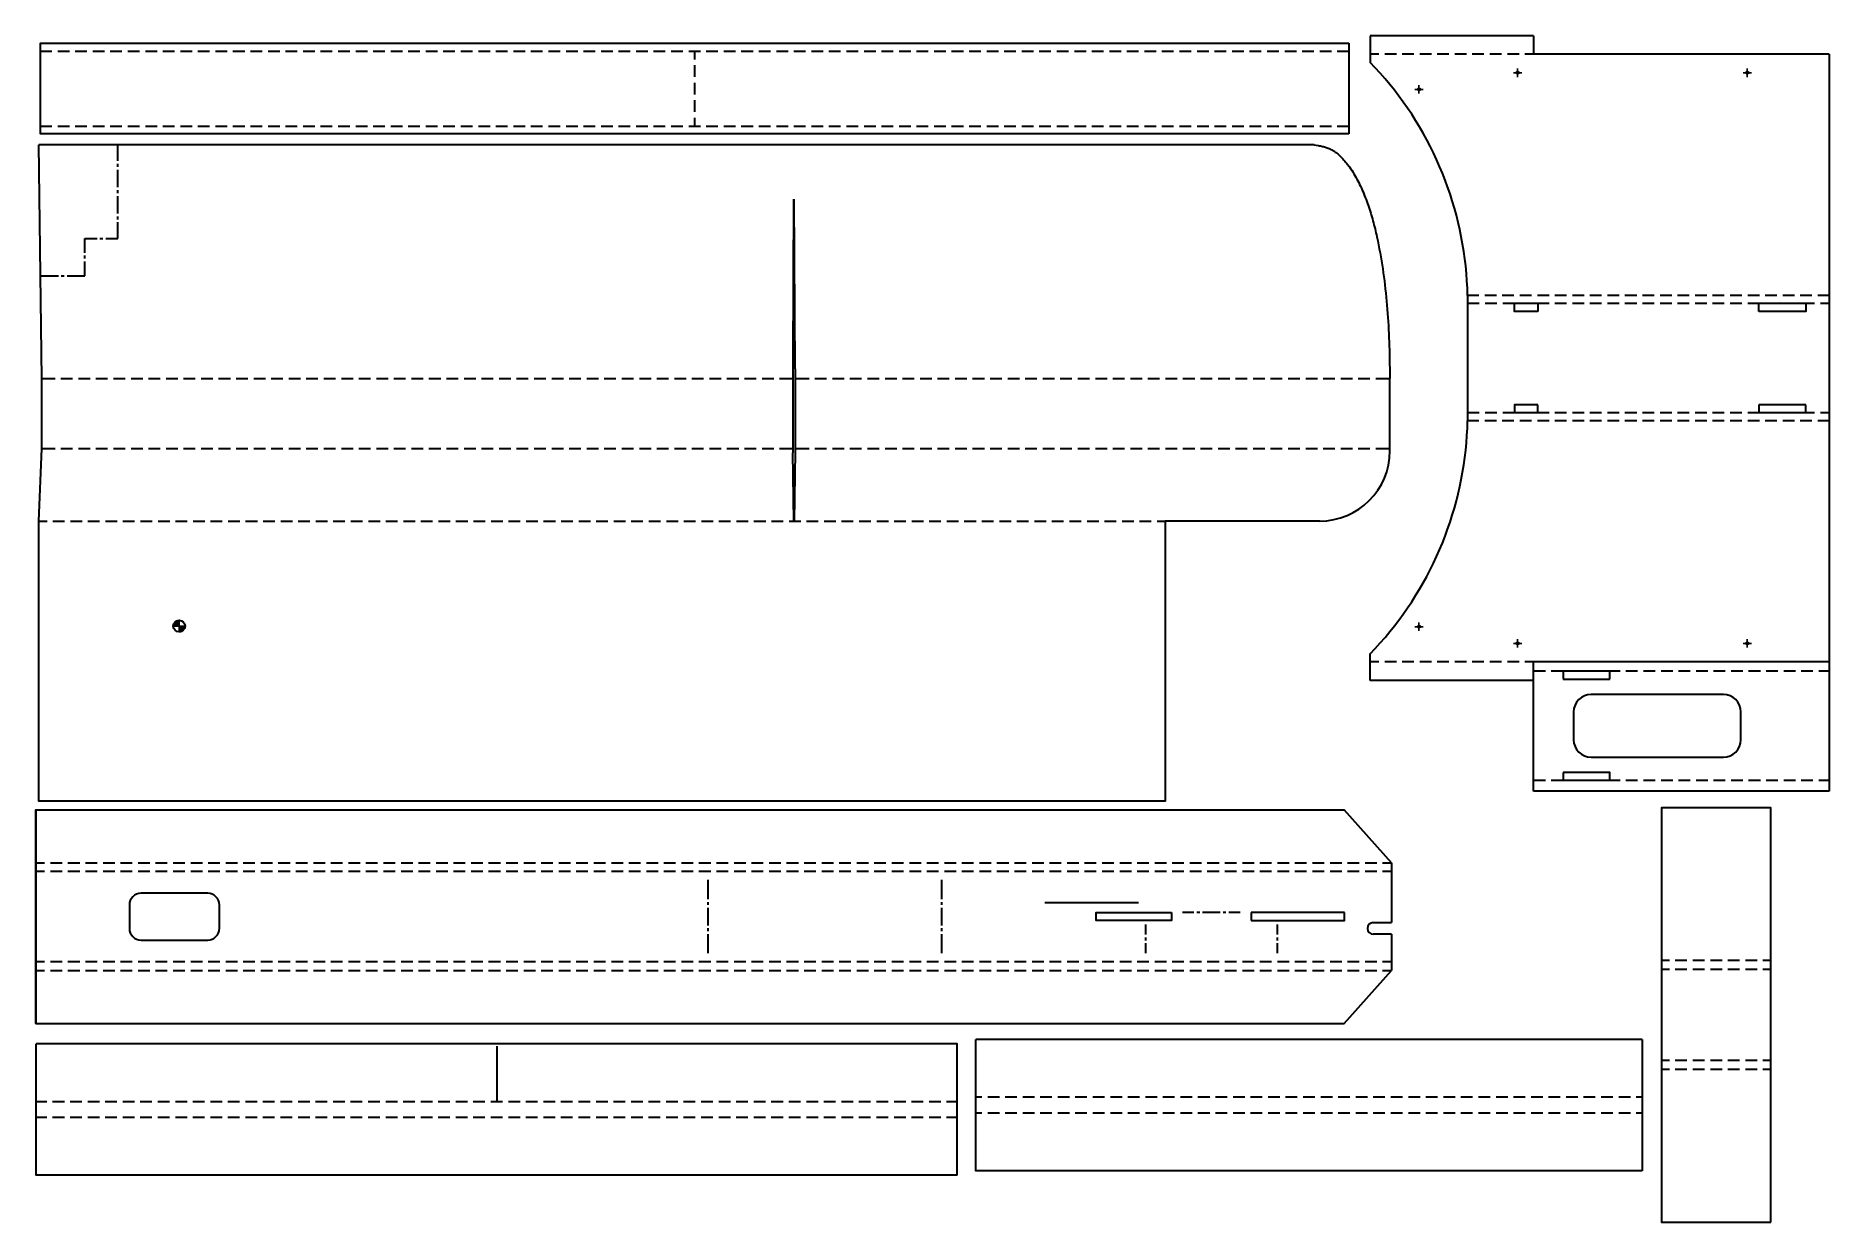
# Model space of a CAD drawing. Header units: millimetres. Extents: x -488 to 486, y -317 to 328.
import ezdxf

# ---------------------------------------------------------------- set-up
doc = ezdxf.new("R2010")
doc.units = ezdxf.units.MM
doc.header["$MEASUREMENT"] = 0
doc.layers.add('Layer 1', color=7, linetype='Continuous')

msp = doc.modelspace()

# ---------------------------------------------------------------- linework, layer by layer
at = {"layer": 'Layer 1', "lineweight": 30}
for points, knots in [([(224.9558, 274.7441), (224.9558, 274.7441), (-485.969, 274.7441), (-485.969, 274.7441), (-485.969, 274.7441), (-485.969, 324.0201), (-485.969, 324.0201), (-485.969, 324.0201), (224.9558, 324.0201), (224.9558, 324.0201)], [0, 0, 0, 0, 0.33333333, 0.33333333, 0.33333333, 0.66666667, 0.66666667, 0.66666667, 1, 1, 1, 1]), ([(289.6081, 186.9092), (289.6081, 186.9092), (289.4599, 190.9097), (289.4599, 190.9097), (289.4599, 190.9097), (289.2483, 194.9313), (289.2483, 194.9313), (289.2483, 194.9313), (288.9519, 198.9318), (288.9519, 198.9318), (288.9519, 198.9318), (288.5709, 202.9323), (288.5709, 202.9323), (288.5709, 202.9323), (288.0841, 206.9117), (288.0841, 206.9117), (288.0841, 206.9117), (287.5338, 210.891), (287.5338, 210.891), (287.5338, 210.891), (286.8988, 214.8492), (286.8988, 214.8492), (286.8988, 214.8492), (286.1579, 218.8073), (286.1579, 218.8073), (286.1579, 218.8073), (285.3536, 222.7443), (285.3536, 222.7443), (285.3536, 222.7443), (284.4646, 226.6602), (284.4646, 226.6602), (284.4646, 226.6602), (283.4909, 230.5548), (283.4909, 230.5548), (283.4909, 230.5548), (282.4114, 234.4283), (282.4114, 234.4283), (282.4114, 234.4283), (281.2684, 238.2807), (281.2684, 238.2807), (281.2684, 238.2807), (280.0408, 242.0907), (280.0408, 242.0907), (280.0408, 242.0907), (278.7496, 245.9007), (278.7496, 245.9007), (278.7496, 245.9007), (277.3526, 249.6683), (277.3526, 249.6683), (277.3526, 249.6683), (275.8921, 253.4148), (275.8921, 253.4148), (275.8921, 253.4148), (274.3469, 257.119), (274.3469, 257.119), (274.3469, 257.119), (272.7171, 260.7808), (272.7171, 260.7808), (272.7171, 260.7808), (271.0026, 264.4215), (271.0026, 264.4215), (271.0026, 264.4215), (269.2246, 268.0198), (269.2246, 268.0198), (269.2246, 268.0198), (267.3619, 271.5758), (267.3619, 271.5758), (267.3619, 271.5758), (265.4358, 275.0895), (265.4358, 275.0895), (265.4358, 275.0895), (263.4249, 278.582), (263.4249, 278.582), (263.4249, 278.582), (261.3506, 282.011), (261.3506, 282.011), (261.3506, 282.011), (259.1916, 285.3977), (259.1916, 285.3977), (259.1916, 285.3977), (256.9691, 288.742), (256.9691, 288.742), (256.9691, 288.742), (254.6619, 292.044), (254.6619, 292.044), (254.6619, 292.044), (252.2913, 295.2825), (252.2913, 295.2825), (252.2913, 295.2825), (249.8571, 298.4787), (249.8571, 298.4787), (249.8571, 298.4787), (247.3594, 301.6113), (247.3594, 301.6113), (247.3594, 301.6113), (244.7771, 304.7017), (244.7771, 304.7017), (244.7771, 304.7017), (242.1524, 307.7285), (242.1524, 307.7285), (242.1524, 307.7285), (239.4431, 310.6918), (239.4431, 310.6918), (239.4431, 310.6918), (236.6914, 313.6128), (236.6914, 313.6128)], [0, 0, 0, 0, 0.02857143, 0.02857143, 0.02857143, 0.05714286, 0.05714286, 0.05714286, 0.08571429, 0.08571429, 0.08571429, 0.11428571, 0.11428571, 0.11428571, 0.14285714, 0.14285714, 0.14285714, 0.17142857, 0.17142857, 0.17142857, 0.2, 0.2, 0.2, 0.22857143, 0.22857143, 0.22857143, 0.25714286, 0.25714286, 0.25714286, 0.28571429, 0.28571429, 0.28571429, 0.31428571, 0.31428571, 0.31428571, 0.34285714, 0.34285714, 0.34285714, 0.37142857, 0.37142857, 0.37142857, 0.4, 0.4, 0.4, 0.42857143, 0.42857143, 0.42857143, 0.45714286, 0.45714286, 0.45714286, 0.48571429, 0.48571429, 0.48571429, 0.51428571, 0.51428571, 0.51428571, 0.54285714, 0.54285714, 0.54285714, 0.57142857, 0.57142857, 0.57142857, 0.6, 0.6, 0.6, 0.62857143, 0.62857143, 0.62857143, 0.65714286, 0.65714286, 0.65714286, 0.68571429, 0.68571429, 0.68571429, 0.71428571, 0.71428571, 0.71428571, 0.74285714, 0.74285714, 0.74285714, 0.77142857, 0.77142857, 0.77142857, 0.8, 0.8, 0.8, 0.82857143, 0.82857143, 0.82857143, 0.85714286, 0.85714286, 0.85714286, 0.88571429, 0.88571429, 0.88571429, 0.91428571, 0.91428571, 0.91428571, 0.94285714, 0.94285714, 0.94285714, 0.97142857, 0.97142857, 0.97142857, 1, 1, 1, 1]), ([(316.7332, 308.6175), (316.3766, 308.6175), (316.0876, 308.3285), (316.0876, 307.9719), (316.0876, 307.6154), (316.3766, 307.3263), (316.7332, 307.3263), (317.0897, 307.3263), (317.3788, 307.6154), (317.3788, 307.9719), (317.3788, 308.3285), (317.0897, 308.6175), (316.7332, 308.6175)], [0, 0, 0, 0, 0.25, 0.25, 0.25, 0.5, 0.5, 0.5, 0.75, 0.75, 0.75, 1, 1, 1, 1]), ([(441.5742, 308.6175), (441.2176, 308.6175), (440.9286, 308.3285), (440.9286, 307.9719), (440.9286, 307.6154), (441.2176, 307.3263), (441.5742, 307.3263), (441.9307, 307.3263), (442.2198, 307.6154), (442.2198, 307.9719), (442.2198, 308.3285), (441.9307, 308.6175), (441.5742, 308.6175)], [0, 0, 0, 0, 0.25, 0.25, 0.25, 0.5, 0.5, 0.5, 0.75, 0.75, 0.75, 1, 1, 1, 1]), ([(263.0969, 299.6005), (262.7403, 299.6005), (262.4513, 299.3115), (262.4513, 298.9549), (262.4513, 298.5984), (262.7403, 298.3093), (263.0969, 298.3093), (263.4534, 298.3093), (263.7424, 298.5984), (263.7424, 298.9549), (263.7424, 299.3115), (263.4534, 299.6005), (263.0969, 299.6005)], [0, 0, 0, 0, 0.25, 0.25, 0.25, 0.5, 0.5, 0.5, 0.75, 0.75, 0.75, 1, 1, 1, 1]), ([(206.2713, 268.7742), (206.2713, 268.7742), (207.372, 268.5837), (207.372, 268.5837), (207.372, 268.5837), (208.4938, 268.4143), (208.4938, 268.4143), (208.4938, 268.4143), (209.0441, 268.3085), (209.0441, 268.3085), (209.0441, 268.3085), (209.5945, 268.2238), (209.5945, 268.2238), (209.5945, 268.2238), (210.1448, 268.0968), (210.1448, 268.0968), (210.1448, 268.0968), (210.6951, 267.991), (210.6951, 267.991), (210.6951, 267.991), (211.2243, 267.864), (211.2243, 267.864), (211.2243, 267.864), (211.7535, 267.7158), (211.7535, 267.7158), (211.7535, 267.7158), (212.2826, 267.5677), (212.2826, 267.5677), (212.2826, 267.5677), (212.8118, 267.4195), (212.8118, 267.4195), (212.8118, 267.4195), (213.341, 267.229), (213.341, 267.229), (213.341, 267.229), (213.849, 267.0385), (213.849, 267.0385), (213.849, 267.0385), (214.357, 266.8268), (214.357, 266.8268), (214.357, 266.8268), (214.8438, 266.594), (214.8438, 266.594), (214.8438, 266.594), (215.3306, 266.3612), (215.3306, 266.3612), (215.3306, 266.3612), (215.8175, 266.086), (215.8175, 266.086), (215.8175, 266.086), (216.3043, 265.8108), (216.3043, 265.8108), (216.3043, 265.8108), (216.77, 265.5145), (216.77, 265.5145), (216.77, 265.5145), (217.2356, 265.2182), (217.2356, 265.2182), (217.2356, 265.2182), (217.6801, 264.9007), (217.6801, 264.9007), (217.6801, 264.9007), (218.1246, 264.562), (218.1246, 264.562), (218.1246, 264.562), (218.5691, 264.2233), (218.5691, 264.2233), (218.5691, 264.2233), (218.9925, 263.8635), (218.9925, 263.8635), (218.9925, 263.8635), (219.4158, 263.4825), (219.4158, 263.4825), (219.4158, 263.4825), (219.8391, 263.1227), (219.8391, 263.1227), (219.8391, 263.1227), (220.2625, 262.7205), (220.2625, 262.7205), (220.2625, 262.7205), (220.6646, 262.3395), (220.6646, 262.3395), (220.6646, 262.3395), (221.0456, 261.9373), (221.0456, 261.9373), (221.0456, 261.9373), (221.4478, 261.5352), (221.4478, 261.5352), (221.4478, 261.5352), (221.8288, 261.1118), (221.8288, 261.1118), (221.8288, 261.1118), (222.2098, 260.7097), (222.2098, 260.7097), (222.2098, 260.7097), (222.5696, 260.2863), (222.5696, 260.2863), (222.5696, 260.2863), (222.9506, 259.863), (222.9506, 259.863), (222.9506, 259.863), (223.3105, 259.4397), (223.3105, 259.4397), (223.3105, 259.4397), (223.6491, 258.9952), (223.6491, 258.9952), (223.6491, 258.9952), (224.009, 258.5718), (224.009, 258.5718), (224.009, 258.5718), (224.3476, 258.1273), (224.3476, 258.1273), (224.3476, 258.1273), (224.6863, 257.6828), (224.6863, 257.6828), (224.6863, 257.6828), (225.0038, 257.2383), (225.0038, 257.2383), (225.0038, 257.2383), (225.3425, 256.7938), (225.3425, 256.7938), (225.3425, 256.7938), (225.9775, 255.8837), (225.9775, 255.8837), (225.9775, 255.8837), (226.5913, 254.9735), (226.5913, 254.9735), (226.5913, 254.9735), (227.184, 254.0422), (227.184, 254.0422), (227.184, 254.0422), (227.7555, 253.0897), (227.7555, 253.0897), (227.7555, 253.0897), (228.327, 252.1583), (228.327, 252.1583), (228.327, 252.1583), (228.8773, 251.1847), (228.8773, 251.1847), (228.8773, 251.1847), (229.4065, 250.211), (229.4065, 250.211), (229.4065, 250.211), (229.9145, 249.2373), (229.9145, 249.2373), (229.9145, 249.2373), (230.4225, 248.2425), (230.4225, 248.2425), (230.4225, 248.2425), (230.9093, 247.2477), (230.9093, 247.2477), (230.9093, 247.2477), (231.3961, 246.2528), (231.3961, 246.2528), (231.3961, 246.2528), (231.8618, 245.2368), (231.8618, 245.2368), (231.8618, 245.2368), (232.3063, 244.2208), (232.3063, 244.2208), (232.3063, 244.2208), (232.7508, 243.2048), (232.7508, 243.2048), (232.7508, 243.2048), (233.1741, 242.1888), (233.1741, 242.1888), (233.1741, 242.1888), (233.5975, 241.1517), (233.5975, 241.1517), (233.5975, 241.1517), (233.9996, 240.1145), (233.9996, 240.1145), (233.9996, 240.1145), (234.4018, 239.0773), (234.4018, 239.0773), (234.4018, 239.0773), (234.7828, 238.0402), (234.7828, 238.0402), (234.7828, 238.0402), (235.1638, 237.003), (235.1638, 237.003), (235.1638, 237.003), (235.5448, 235.9447), (235.5448, 235.9447), (235.5448, 235.9447), (235.8835, 234.9075), (235.8835, 234.9075), (235.8835, 234.9075), (236.2433, 233.8492), (236.2433, 233.8492), (236.2433, 233.8492), (236.582, 232.7908), (236.582, 232.7908), (236.582, 232.7908), (236.9206, 231.7325), (236.9206, 231.7325), (236.9206, 231.7325), (237.2381, 230.6742), (237.2381, 230.6742), (237.2381, 230.6742), (237.5556, 229.6158), (237.5556, 229.6158), (237.5556, 229.6158), (237.852, 228.5363), (237.852, 228.5363), (237.852, 228.5363), (238.1483, 227.478), (238.1483, 227.478), (238.1483, 227.478), (238.4446, 226.3985), (238.4446, 226.3985), (238.4446, 226.3985), (238.7198, 225.3402), (238.7198, 225.3402), (238.7198, 225.3402), (238.995, 224.2607), (238.995, 224.2607), (238.995, 224.2607), (239.2701, 223.1812), (239.2701, 223.1812), (239.2701, 223.1812), (239.5241, 222.1017), (239.5241, 222.1017), (239.5241, 222.1017), (239.7781, 221.0222), (239.7781, 221.0222), (239.7781, 221.0222), (240.0321, 219.9427), (240.0321, 219.9427), (240.0321, 219.9427), (240.2861, 218.8632), (240.2861, 218.8632), (240.2861, 218.8632), (240.7518, 216.683), (240.7518, 216.683), (240.7518, 216.683), (241.1963, 214.524), (241.1963, 214.524), (241.1963, 214.524), (241.6196, 212.3438), (241.6196, 212.3438), (241.6196, 212.3438), (242.0218, 210.1637), (242.0218, 210.1637), (242.0218, 210.1637), (242.4028, 207.9835), (242.4028, 207.9835), (242.4028, 207.9835), (242.7838, 205.7822), (242.7838, 205.7822), (242.7838, 205.7822), (243.1225, 203.602), (243.1225, 203.602), (243.1225, 203.602), (243.4611, 201.4218), (243.4611, 201.4218), (243.4611, 201.4218), (243.7786, 199.2205), (243.7786, 199.2205), (243.7786, 199.2205), (244.075, 197.0192), (244.075, 197.0192), (244.075, 197.0192), (244.3713, 194.8178), (244.3713, 194.8178), (244.3713, 194.8178), (244.6253, 192.6377), (244.6253, 192.6377), (244.6253, 192.6377), (244.8793, 190.4363), (244.8793, 190.4363), (244.8793, 190.4363), (245.1333, 188.2138), (245.1333, 188.2138), (245.1333, 188.2138), (245.345, 186.0125), (245.345, 186.0125), (245.345, 186.0125), (245.5566, 183.8112), (245.5566, 183.8112), (245.5566, 183.8112), (245.7683, 181.6098), (245.7683, 181.6098), (245.7683, 181.6098), (245.9376, 179.3873), (245.9376, 179.3873), (245.9376, 179.3873), (246.107, 177.186), (246.107, 177.186), (246.107, 177.186), (246.2551, 174.9847), (246.2551, 174.9847), (246.2551, 174.9847), (246.4033, 172.7622), (246.4033, 172.7622), (246.4033, 172.7622), (246.5303, 170.5608), (246.5303, 170.5608), (246.5303, 170.5608), (246.6573, 168.3383), (246.6573, 168.3383), (246.6573, 168.3383), (246.7631, 166.1158), (246.7631, 166.1158), (246.7631, 166.1158), (246.8478, 163.9145), (246.8478, 163.9145), (246.8478, 163.9145), (246.9325, 161.692), (246.9325, 161.692), (246.9325, 161.692), (246.996, 159.4907), (246.996, 159.4907), (246.996, 159.4907), (247.0595, 157.2682), (247.0595, 157.2682), (247.0595, 157.2682), (247.1018, 155.0457), (247.1018, 155.0457), (247.1018, 155.0457), (247.1441, 152.8443), (247.1441, 152.8443), (247.1441, 152.8443), (247.1865, 150.6218), (247.1865, 150.6218), (247.1865, 150.6218), (247.25, 146.198), (247.25, 146.198), (247.25, 146.198), (247.3135, 141.753), (247.3135, 141.753)], [0, 0, 0, 0, 0.00909091, 0.00909091, 0.00909091, 0.01818182, 0.01818182, 0.01818182, 0.02727273, 0.02727273, 0.02727273, 0.03636364, 0.03636364, 0.03636364, 0.04545455, 0.04545455, 0.04545455, 0.05454545, 0.05454545, 0.05454545, 0.06363636, 0.06363636, 0.06363636, 0.07272727, 0.07272727, 0.07272727, 0.08181818, 0.08181818, 0.08181818, 0.09090909, 0.09090909, 0.09090909, 0.1, 0.1, 0.1, 0.10909091, 0.10909091, 0.10909091, 0.11818182, 0.11818182, 0.11818182, 0.12727273, 0.12727273, 0.12727273, 0.13636364, 0.13636364, 0.13636364, 0.14545455, 0.14545455, 0.14545455, 0.15454545, 0.15454545, 0.15454545, 0.16363636, 0.16363636, 0.16363636, 0.17272727, 0.17272727, 0.17272727, 0.18181818, 0.18181818, 0.18181818, 0.19090909, 0.19090909, 0.19090909, 0.2, 0.2, 0.2, 0.20909091, 0.20909091, 0.20909091, 0.21818182, 0.21818182, 0.21818182, 0.22727273, 0.22727273, 0.22727273, 0.23636364, 0.23636364, 0.23636364, 0.24545455, 0.24545455, 0.24545455, 0.25454545, 0.25454545, 0.25454545, 0.26363636, 0.26363636, 0.26363636, 0.27272727, 0.27272727, 0.27272727, 0.28181818, 0.28181818, 0.28181818, 0.29090909, 0.29090909, 0.29090909, 0.3, 0.3, 0.3, 0.30909091, 0.30909091, 0.30909091, 0.31818182, 0.31818182, 0.31818182, 0.32727273, 0.32727273, 0.32727273, 0.33636364, 0.33636364, 0.33636364, 0.34545455, 0.34545455, 0.34545455, 0.35454545, 0.35454545, 0.35454545, 0.36363636, 0.36363636, 0.36363636, 0.37272727, 0.37272727, 0.37272727, 0.38181818, 0.38181818, 0.38181818, 0.39090909, 0.39090909, 0.39090909, 0.4, 0.4, 0.4, 0.40909091, 0.40909091, 0.40909091, 0.41818182, 0.41818182, 0.41818182, 0.42727273, 0.42727273, 0.42727273, 0.43636364, 0.43636364, 0.43636364, 0.44545455, 0.44545455, 0.44545455, 0.45454545, 0.45454545, 0.45454545, 0.46363636, 0.46363636, 0.46363636, 0.47272727, 0.47272727, 0.47272727, 0.48181818, 0.48181818, 0.48181818, 0.49090909, 0.49090909, 0.49090909, 0.5, 0.5, 0.5, 0.50909091, 0.50909091, 0.50909091, 0.51818182, 0.51818182, 0.51818182, 0.52727273, 0.52727273, 0.52727273, 0.53636364, 0.53636364, 0.53636364, 0.54545455, 0.54545455, 0.54545455, 0.55454545, 0.55454545, 0.55454545, 0.56363636, 0.56363636, 0.56363636, 0.57272727, 0.57272727, 0.57272727, 0.58181818, 0.58181818, 0.58181818, 0.59090909, 0.59090909, 0.59090909, 0.6, 0.6, 0.6, 0.60909091, 0.60909091, 0.60909091, 0.61818182, 0.61818182, 0.61818182, 0.62727273, 0.62727273, 0.62727273, 0.63636364, 0.63636364, 0.63636364, 0.64545455, 0.64545455, 0.64545455, 0.65454545, 0.65454545, 0.65454545, 0.66363636, 0.66363636, 0.66363636, 0.67272727, 0.67272727, 0.67272727, 0.68181818, 0.68181818, 0.68181818, 0.69090909, 0.69090909, 0.69090909, 0.7, 0.7, 0.7, 0.70909091, 0.70909091, 0.70909091, 0.71818182, 0.71818182, 0.71818182, 0.72727273, 0.72727273, 0.72727273, 0.73636364, 0.73636364, 0.73636364, 0.74545455, 0.74545455, 0.74545455, 0.75454545, 0.75454545, 0.75454545, 0.76363636, 0.76363636, 0.76363636, 0.77272727, 0.77272727, 0.77272727, 0.78181818, 0.78181818, 0.78181818, 0.79090909, 0.79090909, 0.79090909, 0.8, 0.8, 0.8, 0.80909091, 0.80909091, 0.80909091, 0.81818182, 0.81818182, 0.81818182, 0.82727273, 0.82727273, 0.82727273, 0.83636364, 0.83636364, 0.83636364, 0.84545455, 0.84545455, 0.84545455, 0.85454545, 0.85454545, 0.85454545, 0.86363636, 0.86363636, 0.86363636, 0.87272727, 0.87272727, 0.87272727, 0.88181818, 0.88181818, 0.88181818, 0.89090909, 0.89090909, 0.89090909, 0.9, 0.9, 0.9, 0.90909091, 0.90909091, 0.90909091, 0.91818182, 0.91818182, 0.91818182, 0.92727273, 0.92727273, 0.92727273, 0.93636364, 0.93636364, 0.93636364, 0.94545455, 0.94545455, 0.94545455, 0.95454545, 0.95454545, 0.95454545, 0.96363636, 0.96363636, 0.96363636, 0.97272727, 0.97272727, 0.97272727, 0.98181818, 0.98181818, 0.98181818, 0.99090909, 0.99090909, 0.99090909, 1, 1, 1, 1]), ([(-76.7905, 239.1832), (-76.7905, 239.1832), (-77.1292, 151.1722), (-77.1292, 151.1722), (-77.1292, 151.1722), (-77.1292, 101.4305), (-77.1292, 101.4305)], [0, 0, 0, 0, 0.5, 0.5, 0.5, 1, 1, 1, 1]), ([(327.7081, 178.252), (327.7081, 178.252), (315.0081, 178.252), (315.0081, 178.252), (315.0081, 178.252), (315.0081, 182.6123), (315.0081, 182.6123)], [0, 0, 0, 0, 0.5, 0.5, 0.5, 1, 1, 1, 1]), ([(473.3559, 182.6123), (473.3559, 182.6123), (473.3559, 178.252), (473.3559, 178.252), (473.3559, 178.252), (447.9348, 178.252), (447.9348, 178.252)], [0, 0, 0, 0, 0.5, 0.5, 0.5, 1, 1, 1, 1]), ([(327.7081, 127.452), (327.7081, 127.452), (315.0081, 127.452), (315.0081, 127.452), (315.0081, 127.452), (315.0081, 123.1128), (315.0081, 123.1128)], [0, 0, 0, 0, 0.5, 0.5, 0.5, 1, 1, 1, 1]), ([(236.6914, -7.8877), (236.6914, -7.8877), (239.4431, -4.9878), (239.4431, -4.9878), (239.4431, -4.9878), (242.1524, -2.0033), (242.1524, -2.0033), (242.1524, -2.0033), (244.7771, 1.0235), (244.7771, 1.0235), (244.7771, 1.0235), (247.3594, 4.1138), (247.3594, 4.1138), (247.3594, 4.1138), (249.8571, 7.2465), (249.8571, 7.2465), (249.8571, 7.2465), (252.2913, 10.4427), (252.2913, 10.4427), (252.2913, 10.4427), (254.6619, 13.6812), (254.6619, 13.6812), (254.6619, 13.6812), (256.9691, 16.9832), (256.9691, 16.9832), (256.9691, 16.9832), (259.1916, 20.3275), (259.1916, 20.3275), (259.1916, 20.3275), (261.3506, 23.7142), (261.3506, 23.7142), (261.3506, 23.7142), (263.4249, 27.1432), (263.4249, 27.1432), (263.4249, 27.1432), (265.4358, 30.6145), (265.4358, 30.6145), (265.4358, 30.6145), (267.3619, 34.1493), (267.3619, 34.1493), (267.3619, 34.1493), (269.2246, 37.7053), (269.2246, 37.7053), (269.2246, 37.7053), (271.0026, 41.3037), (271.0026, 41.3037), (271.0026, 41.3037), (272.7171, 44.9443), (272.7171, 44.9443), (272.7171, 44.9443), (274.3469, 48.6062), (274.3469, 48.6062), (274.3469, 48.6062), (275.8921, 52.3103), (275.8921, 52.3103), (275.8921, 52.3103), (277.3526, 56.0568), (277.3526, 56.0568), (277.3526, 56.0568), (278.7496, 59.8245), (278.7496, 59.8245), (278.7496, 59.8245), (280.0408, 63.6133), (280.0408, 63.6133), (280.0408, 63.6133), (281.2684, 67.4445), (281.2684, 67.4445), (281.2684, 67.4445), (282.4114, 71.2968), (282.4114, 71.2968), (282.4114, 71.2968), (283.4909, 75.1703), (283.4909, 75.1703), (283.4909, 75.1703), (284.4646, 79.065), (284.4646, 79.065), (284.4646, 79.065), (285.3536, 82.9808), (285.3536, 82.9808), (285.3536, 82.9808), (286.1579, 86.9178), (286.1579, 86.9178), (286.1579, 86.9178), (286.8988, 90.8548), (286.8988, 90.8548), (286.8988, 90.8548), (287.5338, 94.813), (287.5338, 94.813), (287.5338, 94.813), (288.0841, 98.7923), (288.0841, 98.7923), (288.0841, 98.7923), (288.5709, 102.7928), (288.5709, 102.7928), (288.5709, 102.7928), (288.9519, 106.7933), (288.9519, 106.7933), (288.9519, 106.7933), (289.2483, 110.7938), (289.2483, 110.7938), (289.2483, 110.7938), (289.4599, 114.7943), (289.4599, 114.7943), (289.4599, 114.7943), (289.6081, 118.816), (289.6081, 118.816)], [0, 0, 0, 0, 0.02857143, 0.02857143, 0.02857143, 0.05714286, 0.05714286, 0.05714286, 0.08571429, 0.08571429, 0.08571429, 0.11428571, 0.11428571, 0.11428571, 0.14285714, 0.14285714, 0.14285714, 0.17142857, 0.17142857, 0.17142857, 0.2, 0.2, 0.2, 0.22857143, 0.22857143, 0.22857143, 0.25714286, 0.25714286, 0.25714286, 0.28571429, 0.28571429, 0.28571429, 0.31428571, 0.31428571, 0.31428571, 0.34285714, 0.34285714, 0.34285714, 0.37142857, 0.37142857, 0.37142857, 0.4, 0.4, 0.4, 0.42857143, 0.42857143, 0.42857143, 0.45714286, 0.45714286, 0.45714286, 0.48571429, 0.48571429, 0.48571429, 0.51428571, 0.51428571, 0.51428571, 0.54285714, 0.54285714, 0.54285714, 0.57142857, 0.57142857, 0.57142857, 0.6, 0.6, 0.6, 0.62857143, 0.62857143, 0.62857143, 0.65714286, 0.65714286, 0.65714286, 0.68571429, 0.68571429, 0.68571429, 0.71428571, 0.71428571, 0.71428571, 0.74285714, 0.74285714, 0.74285714, 0.77142857, 0.77142857, 0.77142857, 0.8, 0.8, 0.8, 0.82857143, 0.82857143, 0.82857143, 0.85714286, 0.85714286, 0.85714286, 0.88571429, 0.88571429, 0.88571429, 0.91428571, 0.91428571, 0.91428571, 0.94285714, 0.94285714, 0.94285714, 0.97142857, 0.97142857, 0.97142857, 1, 1, 1, 1]), ([(209.2135, 64.2618), (209.2135, 64.2618), (125.2453, 64.2618), (125.2453, 64.2618), (125.2453, 64.2618), (125.2453, -88.1382), (125.2453, -88.1382), (125.2453, -88.1382), (-486.7889, -88.1382), (-486.7889, -88.1382), (-486.7889, -88.1382), (-486.7889, 64.2618), (-486.7889, 64.2618)], [0, 0, 0, 0, 0.25, 0.25, 0.25, 0.5, 0.5, 0.5, 0.75, 0.75, 0.75, 1, 1, 1, 1]), ([(263.0969, 7.437), (262.7403, 7.437), (262.4513, 7.148), (262.4513, 6.7914), (262.4513, 6.4349), (262.7403, 6.1458), (263.0969, 6.1458), (263.4534, 6.1458), (263.7424, 6.4349), (263.7424, 6.7914), (263.7424, 7.148), (263.4534, 7.437), (263.0969, 7.437)], [0, 0, 0, 0, 0.25, 0.25, 0.25, 0.5, 0.5, 0.5, 0.75, 0.75, 0.75, 1, 1, 1, 1]), ([(316.7332, -1.58), (316.3766, -1.58), (316.0876, -1.869), (316.0876, -2.2256), (316.0876, -2.5821), (316.3766, -2.8712), (316.7332, -2.8712), (317.0897, -2.8712), (317.3788, -2.5821), (317.3788, -2.2256), (317.3788, -1.869), (317.0897, -1.58), (316.7332, -1.58)], [0, 0, 0, 0, 0.25, 0.25, 0.25, 0.5, 0.5, 0.5, 0.75, 0.75, 0.75, 1, 1, 1, 1]), ([(441.5742, -1.58), (441.2176, -1.58), (440.9286, -1.869), (440.9286, -2.2256), (440.9286, -2.5821), (441.2176, -2.8712), (441.5742, -2.8712), (441.9307, -2.8712), (442.2198, -2.5821), (442.2198, -2.2256), (442.2198, -1.869), (441.9307, -1.58), (441.5742, -1.58)], [0, 0, 0, 0, 0.25, 0.25, 0.25, 0.5, 0.5, 0.5, 0.75, 0.75, 0.75, 1, 1, 1, 1]), ([(366.8664, -76.8063), (366.8664, -76.8063), (366.8664, -72.446), (366.8664, -72.446), (366.8664, -72.446), (341.4664, -72.446), (341.4664, -72.446)], [0, 0, 0, 0, 0.5, 0.5, 0.5, 1, 1, 1, 1]), ([(-488.4625, -208.9477), (-488.4625, -208.9477), (-488.4625, -92.7638), (-488.4625, -92.7638), (-488.4625, -92.7638), (222.4623, -92.7638), (222.4623, -92.7638)], [0, 0, 0, 0, 0.5, 0.5, 0.5, 1, 1, 1, 1]), ([(-488.4625, -92.7638), (-488.4625, -92.7638), (-488.4625, -208.9477), (-488.4625, -208.9477), (-488.4625, -208.9477), (222.4623, -208.9477), (222.4623, -208.9477), (222.4623, -208.9477), (248.1587, -180.1822), (248.1587, -180.1822)], [0, 0, 0, 0, 0.33333333, 0.33333333, 0.33333333, 0.66666667, 0.66666667, 0.66666667, 1, 1, 1, 1]), ([(454.4418, -316.9521), (454.4418, -316.9521), (394.9423, -316.9521), (394.9423, -316.9521), (394.9423, -316.9521), (394.9423, -91.6329), (394.9423, -91.6329), (394.9423, -91.6329), (454.4418, -91.6329), (454.4418, -91.6329), (454.4418, -91.6329), (454.4418, -316.9521), (454.4418, -316.9521)], [0, 0, 0, 0, 0.25, 0.25, 0.25, 0.5, 0.5, 0.5, 0.75, 0.75, 0.75, 1, 1, 1, 1]), ([(128.6728, -148.665), (128.6728, -148.665), (87.6942, -148.665), (87.6942, -148.665), (87.6942, -148.665), (87.6942, -153.0253), (87.6942, -153.0253), (87.6942, -153.0253), (128.6728, -153.0253), (128.6728, -153.0253), (128.6728, -153.0253), (128.6728, -148.665), (128.6728, -148.665)], [0, 0, 0, 0, 0.25, 0.25, 0.25, 0.5, 0.5, 0.5, 0.75, 0.75, 0.75, 1, 1, 1, 1]), ([(171.9587, -153.0253), (171.9587, -153.0253), (222.7587, -153.0253), (222.7587, -153.0253), (222.7587, -153.0253), (222.7587, -148.665), (222.7587, -148.665)], [0, 0, 0, 0, 0.5, 0.5, 0.5, 1, 1, 1, 1]), ([(238.3479, -154.0625), (236.5886, -154.0625), (235.1623, -155.4887), (235.1623, -157.2481), (235.1623, -159.0074), (236.5886, -160.4337), (238.3479, -160.4337)], [0, 0, 0, 0, 0.5, 0.5, 0.5, 1, 1, 1, 1]), ([(12.2121, -291.4114), (12.2121, -291.4114), (-488.2737, -291.4114), (-488.2737, -291.4114), (-488.2737, -291.4114), (-488.2737, -220.0163), (-488.2737, -220.0163)], [0, 0, 0, 0, 0.5, 0.5, 0.5, 1, 1, 1, 1]), ([(12.2121, -291.4114), (12.2121, -291.4114), (12.2121, -220.0163), (12.2121, -220.0163), (12.2121, -220.0163), (-488.2737, -220.0163), (-488.2737, -220.0163)], [0, 0, 0, 0, 0.5, 0.5, 0.5, 1, 1, 1, 1]), ([(384.4191, -289.0847), (384.4191, -289.0847), (22.4056, -289.0847), (22.4056, -289.0847), (22.4056, -289.0847), (22.4056, -217.5837), (22.4056, -217.5837)], [0, 0, 0, 0, 0.5, 0.5, 0.5, 1, 1, 1, 1])]:
    msp.add_open_spline(points, degree=3, knots=knots, dxfattribs=at)
for points in [[(224.9558, 324.0201), (224.9558, 324.0201), (224.9558, 274.7441), (224.9558, 274.7441)], [(325.4009, 328.0697), (325.4009, 328.0697), (236.6914, 328.0697), (236.6914, 328.0697)], [(236.6914, 328.0697), (236.6914, 328.0697), (236.6914, 313.6128), (236.6914, 313.6128)], [(325.4009, 328.0697), (325.4009, 328.0697), (325.4009, 318.079), (325.4009, 318.079)], [(486.0559, 318.079), (486.0559, 318.079), (325.4009, 318.079), (325.4009, 318.079)], [(486.0559, 318.079), (486.0559, 318.079), (486.0559, -82.6272), (486.0559, -82.6272)], [(-485.2014, 141.753), (-485.2014, 141.753), (-486.7889, 268.7742), (-486.7889, 268.7742)], [(206.2713, 268.7742), (206.2713, 268.7742), (-486.7889, 268.7742), (-486.7889, 268.7742)], [(-75.9015, 147.0023), (-75.9015, 147.0023), (-76.4307, 239.1832), (-76.4307, 239.1832)], [(289.6081, 186.9092), (289.6081, 186.9092), (289.6081, 118.816), (289.6081, 118.816)], [(327.7081, 182.6123), (327.7081, 182.6123), (315.0081, 182.6123), (315.0081, 182.6123)], [(327.7081, 182.6123), (327.7081, 182.6123), (327.7081, 178.252), (327.7081, 178.252)], [(473.3559, 182.6123), (473.3559, 182.6123), (447.9348, 182.6123), (447.9348, 182.6123)], [(447.9348, 178.252), (447.9348, 178.252), (447.9348, 182.6123), (447.9348, 182.6123)], [(-75.9015, 147.0023), (-75.9015, 147.0023), (-75.9015, 101.9597), (-75.9015, 101.9597)], [(-485.2014, 103.5472), (-485.2014, 103.5472), (-485.2014, 142.1128), (-485.2014, 142.1128)], [(247.3135, 102.3618), (247.3135, 102.3618), (247.3135, 141.753), (247.3135, 141.753)], [(327.7081, 123.1128), (327.7081, 123.1128), (327.7081, 127.452), (327.7081, 127.452)], [(473.3559, 127.452), (473.3559, 127.452), (447.9348, 127.452), (447.9348, 127.452)], [(447.9348, 127.452), (447.9348, 127.452), (447.9348, 123.1128), (447.9348, 123.1128)], [(473.3559, 123.1128), (473.3559, 123.1128), (473.3559, 127.452), (473.3559, 127.452)], [(327.7081, 123.1128), (327.7081, 123.1128), (315.0081, 123.1128), (315.0081, 123.1128)], [(473.3559, 123.1128), (473.3559, 123.1128), (447.9348, 123.1128), (447.9348, 123.1128)], [(-486.7889, 64.2618), (-486.7889, 64.2618), (-485.2014, 103.653), (-485.2014, 103.653)], [(-76.6, 64.2618), (-76.6, 64.2618), (-77.1292, 101.4305), (-77.1292, 101.4305)], [(-75.9015, 101.9597), (-75.9015, 101.9597), (-76.3672, 64.2618), (-76.3672, 64.2618)], [(209.224, 64.2618), (230.2719, 64.2618), (247.3346, 81.3245), (247.3346, 102.3724)], [(236.6914, -22.3657), (236.6914, -22.3657), (236.6914, -7.8877), (236.6914, -7.8877)], [(486.0559, -12.3538), (486.0559, -12.3538), (325.4009, -12.3538), (325.4009, -12.3538)], [(325.4009, -82.6272), (325.4009, -82.6272), (325.4009, -12.3538), (325.4009, -12.3538)], [(366.8664, -17.3068), (366.8664, -17.3068), (341.4664, -17.3068), (341.4664, -17.3068)], [(341.4664, -17.3068), (341.4664, -17.3068), (341.4664, -21.646), (341.4664, -21.646)], [(366.8664, -21.646), (366.8664, -21.646), (366.8664, -17.3068), (366.8664, -17.3068)], [(325.4009, -22.3657), (325.4009, -22.3657), (236.6914, -22.3657), (236.6914, -22.3657)], [(341.4664, -21.646), (341.4664, -21.646), (366.8664, -21.646), (366.8664, -21.646)], [(356.7382, -29.9857), (351.4718, -29.9857), (347.2026, -34.2549), (347.2026, -39.5213)], [(428.6096, -30.0068), (428.6096, -30.0068), (356.7488, -30.0068), (356.7488, -30.0068)], [(438.1346, -39.5213), (438.1346, -34.2549), (433.8654, -29.9857), (428.599, -29.9857)], [(347.2238, -39.5318), (347.2238, -39.5318), (347.2238, -54.6448), (347.2238, -54.6448)], [(438.1346, -54.6448), (438.1346, -54.6448), (438.1346, -39.5318), (438.1346, -39.5318)], [(347.2026, -54.6343), (347.2026, -59.9006), (351.4718, -64.1698), (356.7382, -64.1698)], [(428.599, -64.1698), (433.8654, -64.1698), (438.1346, -59.9006), (438.1346, -54.6343)], [(356.7488, -64.1698), (356.7488, -64.1698), (428.6096, -64.1698), (428.6096, -64.1698)], [(341.4664, -72.446), (341.4664, -72.446), (341.4664, -76.8063), (341.4664, -76.8063)], [(366.8664, -76.8063), (366.8664, -76.8063), (341.4664, -76.8063), (341.4664, -76.8063)], [(486.0559, -82.6272), (486.0559, -82.6272), (325.4009, -82.6272), (325.4009, -82.6272)], [(248.1587, -121.5082), (248.1587, -121.5082), (222.4623, -92.7638), (222.4623, -92.7638)], [(248.1587, -121.5082), (248.1587, -121.5082), (248.1587, -154.0837), (248.1587, -154.0837)], [(-431.3019, -138.124), (-434.8148, -138.124), (-437.6625, -140.9717), (-437.6625, -144.4846)], [(-437.6625, -144.4952), (-437.6625, -144.4952), (-437.6625, -157.1952), (-437.6625, -157.1952)], [(-395.0963, -138.1452), (-395.0963, -138.1452), (-431.3125, -138.1452), (-431.3125, -138.1452)], [(-388.7252, -144.4846), (-388.7252, -140.9717), (-391.5729, -138.124), (-395.0858, -138.124)], [(-388.7463, -157.1952), (-388.7463, -157.1952), (-388.7463, -144.4952), (-388.7463, -144.4952)], [(110.6812, -143.2675), (110.6812, -143.2675), (59.8812, -143.2675), (59.8812, -143.2675)], [(222.7587, -148.665), (222.7587, -148.665), (171.9587, -148.665), (171.9587, -148.665)], [(171.9587, -148.665), (171.9587, -148.665), (171.9587, -153.0253), (171.9587, -153.0253)], [(238.3373, -154.0837), (238.3373, -154.0837), (248.1587, -154.0837), (248.1587, -154.0837)], [(-437.6625, -157.1846), (-437.6625, -160.6974), (-434.8148, -163.5452), (-431.3019, -163.5452)], [(-431.3125, -163.5452), (-431.3125, -163.5452), (-395.0963, -163.5452), (-395.0963, -163.5452)], [(-395.0858, -163.5452), (-391.5729, -163.5452), (-388.7252, -160.6974), (-388.7252, -157.1846)], [(248.1587, -160.4337), (248.1587, -160.4337), (238.3373, -160.4337), (238.3373, -160.4337)], [(248.1587, -160.4337), (248.1587, -160.4337), (248.1587, -180.1822), (248.1587, -180.1822)], [(-238.0414, -221.2651), (-238.0414, -221.2651), (-238.0414, -251.4276), (-238.0414, -251.4276)], [(384.4191, -217.5837), (384.4191, -217.5837), (22.4056, -217.5837), (22.4056, -217.5837)], [(384.4191, -217.5837), (384.4191, -217.5837), (384.4191, -289.0847), (384.4191, -289.0847)]]:
    msp.add_open_spline(points, degree=3, dxfattribs=at)
at = {"layer": 'Layer 1', "color": 5, "lineweight": 30}
for points in [[(-485.969, 319.7232), (-485.969, 319.7232), (-479.7672, 319.7232), (-479.7672, 319.7232)], [(-476.5922, 319.7232), (-476.5922, 319.7232), (-470.2422, 319.7232), (-470.2422, 319.7232)], [(-467.0672, 319.7232), (-467.0672, 319.7232), (-460.7172, 319.7232), (-460.7172, 319.7232)], [(-457.5422, 319.7232), (-457.5422, 319.7232), (-451.1922, 319.7232), (-451.1922, 319.7232)], [(-448.0172, 319.7232), (-448.0172, 319.7232), (-441.6672, 319.7232), (-441.6672, 319.7232)], [(-438.4922, 319.7232), (-438.4922, 319.7232), (-432.1422, 319.7232), (-432.1422, 319.7232)], [(-428.9672, 319.7232), (-428.9672, 319.7232), (-422.6172, 319.7232), (-422.6172, 319.7232)], [(-419.4422, 319.7232), (-419.4422, 319.7232), (-413.0922, 319.7232), (-413.0922, 319.7232)], [(-409.9172, 319.7232), (-409.9172, 319.7232), (-403.5672, 319.7232), (-403.5672, 319.7232)], [(-400.3922, 319.7232), (-400.3922, 319.7232), (-394.0422, 319.7232), (-394.0422, 319.7232)], [(-390.8672, 319.7232), (-390.8672, 319.7232), (-384.5172, 319.7232), (-384.5172, 319.7232)], [(-381.3422, 319.7232), (-381.3422, 319.7232), (-374.9922, 319.7232), (-374.9922, 319.7232)], [(-371.8172, 319.7232), (-371.8172, 319.7232), (-365.4672, 319.7232), (-365.4672, 319.7232)], [(-362.2922, 319.7232), (-362.2922, 319.7232), (-355.9422, 319.7232), (-355.9422, 319.7232)], [(-352.7672, 319.7232), (-352.7672, 319.7232), (-346.4172, 319.7232), (-346.4172, 319.7232)], [(-343.2422, 319.7232), (-343.2422, 319.7232), (-336.8922, 319.7232), (-336.8922, 319.7232)], [(-333.7172, 319.7232), (-333.7172, 319.7232), (-327.3672, 319.7232), (-327.3672, 319.7232)], [(-324.1922, 319.7232), (-324.1922, 319.7232), (-317.8422, 319.7232), (-317.8422, 319.7232)], [(-314.6672, 319.7232), (-314.6672, 319.7232), (-308.3172, 319.7232), (-308.3172, 319.7232)], [(-305.1422, 319.7232), (-305.1422, 319.7232), (-298.7922, 319.7232), (-298.7922, 319.7232)], [(-295.6172, 319.7232), (-295.6172, 319.7232), (-289.2672, 319.7232), (-289.2672, 319.7232)], [(-286.0922, 319.7232), (-286.0922, 319.7232), (-279.7422, 319.7232), (-279.7422, 319.7232)], [(-276.5672, 319.7232), (-276.5672, 319.7232), (-270.2172, 319.7232), (-270.2172, 319.7232)], [(-267.0422, 319.7232), (-267.0422, 319.7232), (-260.6922, 319.7232), (-260.6922, 319.7232)], [(-257.5172, 319.7232), (-257.5172, 319.7232), (-251.1672, 319.7232), (-251.1672, 319.7232)], [(-247.9922, 319.7232), (-247.9922, 319.7232), (-241.6422, 319.7232), (-241.6422, 319.7232)], [(-238.4672, 319.7232), (-238.4672, 319.7232), (-232.1172, 319.7232), (-232.1172, 319.7232)], [(-228.9422, 319.7232), (-228.9422, 319.7232), (-222.5922, 319.7232), (-222.5922, 319.7232)], [(-219.4172, 319.7232), (-219.4172, 319.7232), (-213.0672, 319.7232), (-213.0672, 319.7232)], [(-209.8922, 319.7232), (-209.8922, 319.7232), (-203.5422, 319.7232), (-203.5422, 319.7232)], [(-200.3672, 319.7232), (-200.3672, 319.7232), (-194.0172, 319.7232), (-194.0172, 319.7232)], [(-190.8422, 319.7232), (-190.8422, 319.7232), (-184.4922, 319.7232), (-184.4922, 319.7232)], [(-181.3172, 319.7232), (-181.3172, 319.7232), (-174.9672, 319.7232), (-174.9672, 319.7232)], [(-171.7922, 319.7232), (-171.7922, 319.7232), (-165.4422, 319.7232), (-165.4422, 319.7232)], [(-162.2672, 319.7232), (-162.2672, 319.7232), (-155.9172, 319.7232), (-155.9172, 319.7232)], [(-152.7422, 319.7232), (-152.7422, 319.7232), (-146.3922, 319.7232), (-146.3922, 319.7232)], [(-143.2172, 319.7232), (-143.2172, 319.7232), (-136.8672, 319.7232), (-136.8672, 319.7232)], [(-133.6922, 319.7232), (-133.6922, 319.7232), (-127.3422, 319.7232), (-127.3422, 319.7232)], [(-130.4748, 319.7232), (-130.4748, 319.7232), (-130.4748, 315.2571), (-130.4748, 315.2571)], [(-130.4748, 312.0821), (-130.4748, 312.0821), (-130.4748, 305.7321), (-130.4748, 305.7321)], [(-124.1672, 319.7232), (-124.1672, 319.7232), (-117.8172, 319.7232), (-117.8172, 319.7232)], [(-114.621, 319.7232), (-114.621, 319.7232), (-108.271, 319.7232), (-108.271, 319.7232)], [(-105.096, 319.7232), (-105.096, 319.7232), (-98.746, 319.7232), (-98.746, 319.7232)], [(-95.571, 319.7232), (-95.571, 319.7232), (-89.221, 319.7232), (-89.221, 319.7232)], [(-86.046, 319.7232), (-86.046, 319.7232), (-79.696, 319.7232), (-79.696, 319.7232)], [(-76.521, 319.7232), (-76.521, 319.7232), (-70.171, 319.7232), (-70.171, 319.7232)], [(-66.996, 319.7232), (-66.996, 319.7232), (-60.646, 319.7232), (-60.646, 319.7232)], [(-57.471, 319.7232), (-57.471, 319.7232), (-51.121, 319.7232), (-51.121, 319.7232)], [(-47.946, 319.7232), (-47.946, 319.7232), (-41.596, 319.7232), (-41.596, 319.7232)], [(-38.421, 319.7232), (-38.421, 319.7232), (-32.071, 319.7232), (-32.071, 319.7232)], [(-28.896, 319.7232), (-28.896, 319.7232), (-22.546, 319.7232), (-22.546, 319.7232)], [(-19.371, 319.7232), (-19.371, 319.7232), (-13.021, 319.7232), (-13.021, 319.7232)], [(-9.846, 319.7232), (-9.846, 319.7232), (-3.496, 319.7232), (-3.496, 319.7232)], [(-0.321, 319.7232), (-0.321, 319.7232), (6.029, 319.7232), (6.029, 319.7232)], [(9.204, 319.7232), (9.204, 319.7232), (15.554, 319.7232), (15.554, 319.7232)], [(18.729, 319.7232), (18.729, 319.7232), (25.079, 319.7232), (25.079, 319.7232)], [(28.254, 319.7232), (28.254, 319.7232), (34.604, 319.7232), (34.604, 319.7232)], [(37.779, 319.7232), (37.779, 319.7232), (44.129, 319.7232), (44.129, 319.7232)], [(47.304, 319.7232), (47.304, 319.7232), (53.654, 319.7232), (53.654, 319.7232)], [(56.829, 319.7232), (56.829, 319.7232), (63.179, 319.7232), (63.179, 319.7232)], [(66.354, 319.7232), (66.354, 319.7232), (72.704, 319.7232), (72.704, 319.7232)], [(75.879, 319.7232), (75.879, 319.7232), (82.229, 319.7232), (82.229, 319.7232)], [(85.404, 319.7232), (85.404, 319.7232), (91.754, 319.7232), (91.754, 319.7232)], [(94.929, 319.7232), (94.929, 319.7232), (101.279, 319.7232), (101.279, 319.7232)], [(104.454, 319.7232), (104.454, 319.7232), (110.804, 319.7232), (110.804, 319.7232)], [(113.979, 319.7232), (113.979, 319.7232), (120.329, 319.7232), (120.329, 319.7232)], [(123.504, 319.7232), (123.504, 319.7232), (129.854, 319.7232), (129.854, 319.7232)], [(133.029, 319.7232), (133.029, 319.7232), (139.379, 319.7232), (139.379, 319.7232)], [(142.554, 319.7232), (142.554, 319.7232), (148.904, 319.7232), (148.904, 319.7232)], [(152.079, 319.7232), (152.079, 319.7232), (158.429, 319.7232), (158.429, 319.7232)], [(161.604, 319.7232), (161.604, 319.7232), (167.954, 319.7232), (167.954, 319.7232)], [(171.129, 319.7232), (171.129, 319.7232), (177.479, 319.7232), (177.479, 319.7232)], [(180.654, 319.7232), (180.654, 319.7232), (187.004, 319.7232), (187.004, 319.7232)], [(190.179, 319.7232), (190.179, 319.7232), (196.529, 319.7232), (196.529, 319.7232)], [(199.704, 319.7232), (199.704, 319.7232), (206.054, 319.7232), (206.054, 319.7232)], [(209.229, 319.7232), (209.229, 319.7232), (215.579, 319.7232), (215.579, 319.7232)], [(218.754, 319.7232), (218.754, 319.7232), (224.9558, 319.7232), (224.9558, 319.7232)], [(241.3481, 318.079), (241.3481, 318.079), (236.6914, 318.079), (236.6914, 318.079)], [(250.8731, 318.079), (250.8731, 318.079), (244.5231, 318.079), (244.5231, 318.079)], [(260.3981, 318.079), (260.3981, 318.079), (254.0481, 318.079), (254.0481, 318.079)], [(269.9231, 318.079), (269.9231, 318.079), (263.5731, 318.079), (263.5731, 318.079)], [(279.4481, 318.079), (279.4481, 318.079), (273.0981, 318.079), (273.0981, 318.079)], [(288.9731, 318.079), (288.9731, 318.079), (282.6231, 318.079), (282.6231, 318.079)], [(298.4981, 318.079), (298.4981, 318.079), (292.1481, 318.079), (292.1481, 318.079)], [(308.0231, 318.079), (308.0231, 318.079), (301.6731, 318.079), (301.6731, 318.079)], [(317.5693, 318.079), (317.5693, 318.079), (311.1981, 318.079), (311.1981, 318.079)], [(325.4009, 318.079), (325.4009, 318.079), (320.7443, 318.079), (320.7443, 318.079)], [(-130.4748, 302.5571), (-130.4748, 302.5571), (-130.4748, 296.2071), (-130.4748, 296.2071)], [(-130.4748, 293.0321), (-130.4748, 293.0321), (-130.4748, 286.6821), (-130.4748, 286.6821)], [(-130.4748, 283.5071), (-130.4748, 283.5071), (-130.4748, 279.0409), (-130.4748, 279.0409)], [(-485.969, 279.0409), (-485.969, 279.0409), (-479.7672, 279.0409), (-479.7672, 279.0409)], [(-476.5922, 279.0409), (-476.5922, 279.0409), (-470.2422, 279.0409), (-470.2422, 279.0409)], [(-467.0672, 279.0409), (-467.0672, 279.0409), (-460.7172, 279.0409), (-460.7172, 279.0409)], [(-457.5422, 279.0409), (-457.5422, 279.0409), (-451.1922, 279.0409), (-451.1922, 279.0409)], [(-448.0172, 279.0409), (-448.0172, 279.0409), (-441.6672, 279.0409), (-441.6672, 279.0409)], [(-438.4922, 279.0409), (-438.4922, 279.0409), (-432.1422, 279.0409), (-432.1422, 279.0409)], [(-428.9672, 279.0409), (-428.9672, 279.0409), (-422.6172, 279.0409), (-422.6172, 279.0409)], [(-419.4422, 279.0409), (-419.4422, 279.0409), (-413.0922, 279.0409), (-413.0922, 279.0409)], [(-409.9172, 279.0409), (-409.9172, 279.0409), (-403.5672, 279.0409), (-403.5672, 279.0409)], [(-400.3922, 279.0409), (-400.3922, 279.0409), (-394.0422, 279.0409), (-394.0422, 279.0409)], [(-390.8672, 279.0409), (-390.8672, 279.0409), (-384.5172, 279.0409), (-384.5172, 279.0409)], [(-381.3422, 279.0409), (-381.3422, 279.0409), (-374.9922, 279.0409), (-374.9922, 279.0409)], [(-371.8172, 279.0409), (-371.8172, 279.0409), (-365.4672, 279.0409), (-365.4672, 279.0409)], [(-362.2922, 279.0409), (-362.2922, 279.0409), (-355.9422, 279.0409), (-355.9422, 279.0409)], [(-352.7672, 279.0409), (-352.7672, 279.0409), (-346.4172, 279.0409), (-346.4172, 279.0409)], [(-343.2422, 279.0409), (-343.2422, 279.0409), (-336.8922, 279.0409), (-336.8922, 279.0409)], [(-333.7172, 279.0409), (-333.7172, 279.0409), (-327.3672, 279.0409), (-327.3672, 279.0409)], [(-324.1922, 279.0409), (-324.1922, 279.0409), (-317.8422, 279.0409), (-317.8422, 279.0409)], [(-314.6672, 279.0409), (-314.6672, 279.0409), (-308.3172, 279.0409), (-308.3172, 279.0409)], [(-305.1422, 279.0409), (-305.1422, 279.0409), (-298.7922, 279.0409), (-298.7922, 279.0409)], [(-295.6172, 279.0409), (-295.6172, 279.0409), (-289.2672, 279.0409), (-289.2672, 279.0409)], [(-286.0922, 279.0409), (-286.0922, 279.0409), (-279.7422, 279.0409), (-279.7422, 279.0409)], [(-276.5672, 279.0409), (-276.5672, 279.0409), (-270.2172, 279.0409), (-270.2172, 279.0409)], [(-267.0422, 279.0409), (-267.0422, 279.0409), (-260.6922, 279.0409), (-260.6922, 279.0409)], [(-257.5172, 279.0409), (-257.5172, 279.0409), (-251.1672, 279.0409), (-251.1672, 279.0409)], [(-247.9922, 279.0409), (-247.9922, 279.0409), (-241.6422, 279.0409), (-241.6422, 279.0409)], [(-238.4672, 279.0409), (-238.4672, 279.0409), (-232.1172, 279.0409), (-232.1172, 279.0409)], [(-228.9422, 279.0409), (-228.9422, 279.0409), (-222.5922, 279.0409), (-222.5922, 279.0409)], [(-219.4172, 279.0409), (-219.4172, 279.0409), (-213.0672, 279.0409), (-213.0672, 279.0409)], [(-209.8922, 279.0409), (-209.8922, 279.0409), (-203.5422, 279.0409), (-203.5422, 279.0409)], [(-200.3672, 279.0409), (-200.3672, 279.0409), (-194.0172, 279.0409), (-194.0172, 279.0409)], [(-190.8422, 279.0409), (-190.8422, 279.0409), (-184.4922, 279.0409), (-184.4922, 279.0409)], [(-181.3172, 279.0409), (-181.3172, 279.0409), (-174.9672, 279.0409), (-174.9672, 279.0409)], [(-171.7922, 279.0409), (-171.7922, 279.0409), (-165.4422, 279.0409), (-165.4422, 279.0409)], [(-162.2672, 279.0409), (-162.2672, 279.0409), (-155.9172, 279.0409), (-155.9172, 279.0409)], [(-152.7422, 279.0409), (-152.7422, 279.0409), (-146.3922, 279.0409), (-146.3922, 279.0409)], [(-143.2172, 279.0409), (-143.2172, 279.0409), (-136.8672, 279.0409), (-136.8672, 279.0409)], [(-133.6922, 279.0409), (-133.6922, 279.0409), (-127.3422, 279.0409), (-127.3422, 279.0409)], [(-124.1672, 279.0409), (-124.1672, 279.0409), (-117.8172, 279.0409), (-117.8172, 279.0409)], [(-114.621, 279.0409), (-114.621, 279.0409), (-108.271, 279.0409), (-108.271, 279.0409)], [(-105.096, 279.0409), (-105.096, 279.0409), (-98.746, 279.0409), (-98.746, 279.0409)], [(-95.571, 279.0409), (-95.571, 279.0409), (-89.221, 279.0409), (-89.221, 279.0409)], [(-86.046, 279.0409), (-86.046, 279.0409), (-79.696, 279.0409), (-79.696, 279.0409)], [(-76.521, 279.0409), (-76.521, 279.0409), (-70.171, 279.0409), (-70.171, 279.0409)], [(-66.996, 279.0409), (-66.996, 279.0409), (-60.646, 279.0409), (-60.646, 279.0409)], [(-57.471, 279.0409), (-57.471, 279.0409), (-51.121, 279.0409), (-51.121, 279.0409)], [(-47.946, 279.0409), (-47.946, 279.0409), (-41.596, 279.0409), (-41.596, 279.0409)], [(-38.421, 279.0409), (-38.421, 279.0409), (-32.071, 279.0409), (-32.071, 279.0409)], [(-28.896, 279.0409), (-28.896, 279.0409), (-22.546, 279.0409), (-22.546, 279.0409)], [(-19.371, 279.0409), (-19.371, 279.0409), (-13.021, 279.0409), (-13.021, 279.0409)], [(-9.846, 279.0409), (-9.846, 279.0409), (-3.496, 279.0409), (-3.496, 279.0409)], [(-0.321, 279.0409), (-0.321, 279.0409), (6.029, 279.0409), (6.029, 279.0409)], [(9.204, 279.0409), (9.204, 279.0409), (15.554, 279.0409), (15.554, 279.0409)], [(18.729, 279.0409), (18.729, 279.0409), (25.079, 279.0409), (25.079, 279.0409)], [(28.254, 279.0409), (28.254, 279.0409), (34.604, 279.0409), (34.604, 279.0409)], [(37.779, 279.0409), (37.779, 279.0409), (44.129, 279.0409), (44.129, 279.0409)], [(47.304, 279.0409), (47.304, 279.0409), (53.654, 279.0409), (53.654, 279.0409)], [(56.829, 279.0409), (56.829, 279.0409), (63.179, 279.0409), (63.179, 279.0409)], [(66.354, 279.0409), (66.354, 279.0409), (72.704, 279.0409), (72.704, 279.0409)], [(75.879, 279.0409), (75.879, 279.0409), (82.229, 279.0409), (82.229, 279.0409)], [(85.404, 279.0409), (85.404, 279.0409), (91.754, 279.0409), (91.754, 279.0409)], [(94.929, 279.0409), (94.929, 279.0409), (101.279, 279.0409), (101.279, 279.0409)], [(104.454, 279.0409), (104.454, 279.0409), (110.804, 279.0409), (110.804, 279.0409)], [(113.979, 279.0409), (113.979, 279.0409), (120.329, 279.0409), (120.329, 279.0409)], [(123.504, 279.0409), (123.504, 279.0409), (129.854, 279.0409), (129.854, 279.0409)], [(133.029, 279.0409), (133.029, 279.0409), (139.379, 279.0409), (139.379, 279.0409)], [(142.554, 279.0409), (142.554, 279.0409), (148.904, 279.0409), (148.904, 279.0409)], [(152.079, 279.0409), (152.079, 279.0409), (158.429, 279.0409), (158.429, 279.0409)], [(161.604, 279.0409), (161.604, 279.0409), (167.954, 279.0409), (167.954, 279.0409)], [(171.129, 279.0409), (171.129, 279.0409), (177.479, 279.0409), (177.479, 279.0409)], [(180.654, 279.0409), (180.654, 279.0409), (187.004, 279.0409), (187.004, 279.0409)], [(190.179, 279.0409), (190.179, 279.0409), (196.529, 279.0409), (196.529, 279.0409)], [(199.704, 279.0409), (199.704, 279.0409), (206.054, 279.0409), (206.054, 279.0409)], [(209.229, 279.0409), (209.229, 279.0409), (215.579, 279.0409), (215.579, 279.0409)], [(218.754, 279.0409), (218.754, 279.0409), (224.9558, 279.0409), (224.9558, 279.0409)], [(-443.8629, 260.0323), (-443.8629, 260.0323), (-443.8629, 268.7742), (-443.8629, 268.7742)], [(-443.8629, 256.8573), (-443.8629, 256.8573), (-443.8629, 258.4448), (-443.8629, 258.4448)], [(-443.8629, 245.7448), (-443.8629, 245.7448), (-443.8629, 255.2698), (-443.8629, 255.2698)], [(-443.8629, 242.5698), (-443.8629, 242.5698), (-443.8629, 244.1573), (-443.8629, 244.1573)], [(-443.8629, 231.4573), (-443.8629, 231.4573), (-443.8629, 240.9823), (-443.8629, 240.9823)], [(-443.8629, 228.2823), (-443.8629, 228.2823), (-443.8629, 229.8698), (-443.8629, 229.8698)], [(-443.8629, 217.953), (-443.8629, 217.953), (-443.8629, 226.6948), (-443.8629, 226.6948)], [(-461.8545, 217.953), (-461.8545, 217.953), (-455.2294, 217.953), (-455.2294, 217.953)], [(-461.8545, 210.1637), (-461.8545, 210.1637), (-461.8545, 217.953), (-461.8545, 217.953)], [(-453.6419, 217.953), (-453.6419, 217.953), (-452.0544, 217.953), (-452.0544, 217.953)], [(-450.4669, 217.953), (-450.4669, 217.953), (-443.8629, 217.953), (-443.8629, 217.953)], [(-461.8545, 206.9887), (-461.8545, 206.9887), (-461.8545, 208.5762), (-461.8545, 208.5762)], [(-461.8545, 197.6118), (-461.8545, 197.6118), (-461.8545, 205.4012), (-461.8545, 205.4012)], [(-485.8999, 197.6118), (-485.8999, 197.6118), (-476.2479, 197.6118), (-476.2479, 197.6118)], [(-474.6604, 197.6118), (-474.6604, 197.6118), (-473.0729, 197.6118), (-473.0729, 197.6118)], [(-471.4854, 197.6118), (-471.4854, 197.6118), (-461.8545, 197.6118), (-461.8545, 197.6118)], [(295.7464, 186.9092), (295.7464, 186.9092), (289.6081, 186.9092), (289.6081, 186.9092)], [(305.2714, 186.9092), (305.2714, 186.9092), (298.9214, 186.9092), (298.9214, 186.9092)], [(314.7964, 186.9092), (314.7964, 186.9092), (308.4464, 186.9092), (308.4464, 186.9092)], [(324.3214, 186.9092), (324.3214, 186.9092), (317.9714, 186.9092), (317.9714, 186.9092)], [(333.8464, 186.9092), (333.8464, 186.9092), (327.4964, 186.9092), (327.4964, 186.9092)], [(343.3714, 186.9092), (343.3714, 186.9092), (337.0214, 186.9092), (337.0214, 186.9092)], [(352.8964, 186.9092), (352.8964, 186.9092), (346.5464, 186.9092), (346.5464, 186.9092)], [(362.4214, 186.9092), (362.4214, 186.9092), (356.0714, 186.9092), (356.0714, 186.9092)], [(371.9464, 186.9092), (371.9464, 186.9092), (365.5964, 186.9092), (365.5964, 186.9092)], [(381.4714, 186.9092), (381.4714, 186.9092), (375.1214, 186.9092), (375.1214, 186.9092)], [(390.9964, 186.9092), (390.9964, 186.9092), (384.6464, 186.9092), (384.6464, 186.9092)], [(400.5214, 186.9092), (400.5214, 186.9092), (394.1714, 186.9092), (394.1714, 186.9092)], [(410.0464, 186.9092), (410.0464, 186.9092), (403.6964, 186.9092), (403.6964, 186.9092)], [(419.5714, 186.9092), (419.5714, 186.9092), (413.2214, 186.9092), (413.2214, 186.9092)], [(429.0964, 186.9092), (429.0964, 186.9092), (422.7464, 186.9092), (422.7464, 186.9092)], [(438.6214, 186.9092), (438.6214, 186.9092), (432.2714, 186.9092), (432.2714, 186.9092)], [(448.1464, 186.9092), (448.1464, 186.9092), (441.7964, 186.9092), (441.7964, 186.9092)], [(457.6714, 186.9092), (457.6714, 186.9092), (451.3214, 186.9092), (451.3214, 186.9092)], [(467.1964, 186.9092), (467.1964, 186.9092), (460.8464, 186.9092), (460.8464, 186.9092)], [(476.7214, 186.9092), (476.7214, 186.9092), (470.3714, 186.9092), (470.3714, 186.9092)], [(486.0559, 186.9092), (486.0559, 186.9092), (479.8964, 186.9092), (479.8964, 186.9092)], [(295.9581, 182.6123), (295.9581, 182.6123), (289.6081, 182.6123), (289.6081, 182.6123)], [(305.4831, 182.6123), (305.4831, 182.6123), (299.1331, 182.6123), (299.1331, 182.6123)], [(315.0081, 182.6123), (315.0081, 182.6123), (308.6581, 182.6123), (308.6581, 182.6123)], [(333.8464, 182.6123), (333.8464, 182.6123), (327.7081, 182.6123), (327.7081, 182.6123)], [(343.3714, 182.6123), (343.3714, 182.6123), (337.0214, 182.6123), (337.0214, 182.6123)], [(352.8964, 182.6123), (352.8964, 182.6123), (346.5464, 182.6123), (346.5464, 182.6123)], [(362.4214, 182.6123), (362.4214, 182.6123), (356.0714, 182.6123), (356.0714, 182.6123)], [(371.9464, 182.6123), (371.9464, 182.6123), (365.5964, 182.6123), (365.5964, 182.6123)], [(381.4714, 182.6123), (381.4714, 182.6123), (375.1214, 182.6123), (375.1214, 182.6123)], [(390.9964, 182.6123), (390.9964, 182.6123), (384.6464, 182.6123), (384.6464, 182.6123)], [(400.5214, 182.6123), (400.5214, 182.6123), (394.1714, 182.6123), (394.1714, 182.6123)], [(410.0464, 182.6123), (410.0464, 182.6123), (403.6964, 182.6123), (403.6964, 182.6123)], [(419.5714, 182.6123), (419.5714, 182.6123), (413.2214, 182.6123), (413.2214, 182.6123)], [(429.0964, 182.6123), (429.0964, 182.6123), (422.7464, 182.6123), (422.7464, 182.6123)], [(438.6214, 182.6123), (438.6214, 182.6123), (432.2714, 182.6123), (432.2714, 182.6123)], [(447.9348, 182.6123), (447.9348, 182.6123), (441.7964, 182.6123), (441.7964, 182.6123)], [(478.1184, 182.6123), (478.1184, 182.6123), (473.3559, 182.6123), (473.3559, 182.6123)], [(486.0559, 182.6123), (486.0559, 182.6123), (481.2934, 182.6123), (481.2934, 182.6123)], [(-485.2014, 141.753), (-485.2014, 141.753), (-478.0259, 141.753), (-478.0259, 141.753)], [(-474.8509, 141.753), (-474.8509, 141.753), (-468.5009, 141.753), (-468.5009, 141.753)], [(-465.3259, 141.753), (-465.3259, 141.753), (-458.9759, 141.753), (-458.9759, 141.753)], [(-455.8009, 141.753), (-455.8009, 141.753), (-449.4509, 141.753), (-449.4509, 141.753)], [(-446.2759, 141.753), (-446.2759, 141.753), (-439.9259, 141.753), (-439.9259, 141.753)], [(-436.7509, 141.753), (-436.7509, 141.753), (-430.4009, 141.753), (-430.4009, 141.753)], [(-427.2259, 141.753), (-427.2259, 141.753), (-420.8759, 141.753), (-420.8759, 141.753)], [(-417.7009, 141.753), (-417.7009, 141.753), (-411.3509, 141.753), (-411.3509, 141.753)], [(-408.1759, 141.753), (-408.1759, 141.753), (-401.8259, 141.753), (-401.8259, 141.753)], [(-398.6509, 141.753), (-398.6509, 141.753), (-392.3009, 141.753), (-392.3009, 141.753)], [(-389.1259, 141.753), (-389.1259, 141.753), (-382.7759, 141.753), (-382.7759, 141.753)], [(-379.6009, 141.753), (-379.6009, 141.753), (-373.2509, 141.753), (-373.2509, 141.753)], [(-370.0759, 141.753), (-370.0759, 141.753), (-363.7259, 141.753), (-363.7259, 141.753)], [(-360.5509, 141.753), (-360.5509, 141.753), (-354.2009, 141.753), (-354.2009, 141.753)], [(-351.0259, 141.753), (-351.0259, 141.753), (-344.6759, 141.753), (-344.6759, 141.753)], [(-341.5009, 141.753), (-341.5009, 141.753), (-335.1509, 141.753), (-335.1509, 141.753)], [(-331.9759, 141.753), (-331.9759, 141.753), (-325.6259, 141.753), (-325.6259, 141.753)], [(-322.4509, 141.753), (-322.4509, 141.753), (-316.1009, 141.753), (-316.1009, 141.753)], [(-312.9259, 141.753), (-312.9259, 141.753), (-306.5759, 141.753), (-306.5759, 141.753)], [(-303.4009, 141.753), (-303.4009, 141.753), (-297.0509, 141.753), (-297.0509, 141.753)], [(-293.8759, 141.753), (-293.8759, 141.753), (-287.5259, 141.753), (-287.5259, 141.753)], [(-284.3509, 141.753), (-284.3509, 141.753), (-278.0009, 141.753), (-278.0009, 141.753)], [(-274.8259, 141.753), (-274.8259, 141.753), (-268.4759, 141.753), (-268.4759, 141.753)], [(-265.3009, 141.753), (-265.3009, 141.753), (-258.9509, 141.753), (-258.9509, 141.753)], [(-255.7759, 141.753), (-255.7759, 141.753), (-249.4259, 141.753), (-249.4259, 141.753)], [(-246.2509, 141.753), (-246.2509, 141.753), (-239.9009, 141.753), (-239.9009, 141.753)], [(-236.7259, 141.753), (-236.7259, 141.753), (-230.3759, 141.753), (-230.3759, 141.753)], [(-227.2009, 141.753), (-227.2009, 141.753), (-220.8509, 141.753), (-220.8509, 141.753)], [(-217.6759, 141.753), (-217.6759, 141.753), (-211.3259, 141.753), (-211.3259, 141.753)], [(-208.1509, 141.753), (-208.1509, 141.753), (-201.7797, 141.753), (-201.7797, 141.753)], [(-198.6047, 141.753), (-198.6047, 141.753), (-192.2547, 141.753), (-192.2547, 141.753)], [(-189.0797, 141.753), (-189.0797, 141.753), (-182.7297, 141.753), (-182.7297, 141.753)], [(-179.5547, 141.753), (-179.5547, 141.753), (-173.2047, 141.753), (-173.2047, 141.753)], [(-170.0297, 141.753), (-170.0297, 141.753), (-163.6797, 141.753), (-163.6797, 141.753)], [(-160.5047, 141.753), (-160.5047, 141.753), (-154.1547, 141.753), (-154.1547, 141.753)], [(-150.9797, 141.753), (-150.9797, 141.753), (-144.6297, 141.753), (-144.6297, 141.753)], [(-141.4547, 141.753), (-141.4547, 141.753), (-135.1047, 141.753), (-135.1047, 141.753)], [(-131.9297, 141.753), (-131.9297, 141.753), (-125.5797, 141.753), (-125.5797, 141.753)], [(-122.4047, 141.753), (-122.4047, 141.753), (-116.0547, 141.753), (-116.0547, 141.753)], [(-112.8797, 141.753), (-112.8797, 141.753), (-106.5297, 141.753), (-106.5297, 141.753)], [(-103.3547, 141.753), (-103.3547, 141.753), (-97.0047, 141.753), (-97.0047, 141.753)], [(-93.8297, 141.753), (-93.8297, 141.753), (-87.4797, 141.753), (-87.4797, 141.753)], [(-84.3047, 141.753), (-84.3047, 141.753), (-77.1292, 141.753), (-77.1292, 141.753)], [(-75.9015, 141.753), (-75.9015, 141.753), (-68.2815, 141.753), (-68.2815, 141.753)], [(-65.1065, 141.753), (-65.1065, 141.753), (-58.7565, 141.753), (-58.7565, 141.753)], [(-55.5815, 141.753), (-55.5815, 141.753), (-49.2315, 141.753), (-49.2315, 141.753)], [(-46.0565, 141.753), (-46.0565, 141.753), (-39.7065, 141.753), (-39.7065, 141.753)], [(-36.5315, 141.753), (-36.5315, 141.753), (-30.1815, 141.753), (-30.1815, 141.753)], [(-27.0065, 141.753), (-27.0065, 141.753), (-20.6565, 141.753), (-20.6565, 141.753)], [(-17.4815, 141.753), (-17.4815, 141.753), (-11.1315, 141.753), (-11.1315, 141.753)], [(-7.9565, 141.753), (-7.9565, 141.753), (-1.6065, 141.753), (-1.6065, 141.753)], [(1.5685, 141.753), (1.5685, 141.753), (7.9185, 141.753), (7.9185, 141.753)], [(11.0935, 141.753), (11.0935, 141.753), (17.4435, 141.753), (17.4435, 141.753)], [(20.6185, 141.753), (20.6185, 141.753), (26.9685, 141.753), (26.9685, 141.753)], [(30.1435, 141.753), (30.1435, 141.753), (36.4935, 141.753), (36.4935, 141.753)], [(39.6685, 141.753), (39.6685, 141.753), (46.0185, 141.753), (46.0185, 141.753)], [(49.1935, 141.753), (49.1935, 141.753), (55.5435, 141.753), (55.5435, 141.753)], [(58.7185, 141.753), (58.7185, 141.753), (65.0685, 141.753), (65.0685, 141.753)], [(68.2435, 141.753), (68.2435, 141.753), (74.5935, 141.753), (74.5935, 141.753)], [(77.7685, 141.753), (77.7685, 141.753), (84.1185, 141.753), (84.1185, 141.753)], [(87.2935, 141.753), (87.2935, 141.753), (93.6435, 141.753), (93.6435, 141.753)], [(96.8185, 141.753), (96.8185, 141.753), (103.1685, 141.753), (103.1685, 141.753)], [(106.3435, 141.753), (106.3435, 141.753), (112.6935, 141.753), (112.6935, 141.753)], [(115.8685, 141.753), (115.8685, 141.753), (122.2185, 141.753), (122.2185, 141.753)], [(125.3935, 141.753), (125.3935, 141.753), (131.7435, 141.753), (131.7435, 141.753)], [(134.9185, 141.753), (134.9185, 141.753), (141.2685, 141.753), (141.2685, 141.753)], [(144.4435, 141.753), (144.4435, 141.753), (150.7935, 141.753), (150.7935, 141.753)], [(153.9685, 141.753), (153.9685, 141.753), (160.3185, 141.753), (160.3185, 141.753)], [(163.4935, 141.753), (163.4935, 141.753), (169.8435, 141.753), (169.8435, 141.753)], [(173.0185, 141.753), (173.0185, 141.753), (179.3685, 141.753), (179.3685, 141.753)], [(182.5435, 141.753), (182.5435, 141.753), (188.8935, 141.753), (188.8935, 141.753)], [(192.0685, 141.753), (192.0685, 141.753), (198.4185, 141.753), (198.4185, 141.753)], [(201.5935, 141.753), (201.5935, 141.753), (207.9435, 141.753), (207.9435, 141.753)], [(211.1185, 141.753), (211.1185, 141.753), (217.4685, 141.753), (217.4685, 141.753)], [(220.6435, 141.753), (220.6435, 141.753), (226.9935, 141.753), (226.9935, 141.753)], [(230.1685, 141.753), (230.1685, 141.753), (236.5185, 141.753), (236.5185, 141.753)], [(239.6935, 141.753), (239.6935, 141.753), (247.3135, 141.753), (247.3135, 141.753)], [(295.9581, 123.1128), (295.9581, 123.1128), (289.6081, 123.1128), (289.6081, 123.1128)], [(295.7464, 118.816), (295.7464, 118.816), (289.6081, 118.816), (289.6081, 118.816)], [(305.2714, 118.816), (305.2714, 118.816), (298.9214, 118.816), (298.9214, 118.816)], [(305.4831, 123.1128), (305.4831, 123.1128), (299.1331, 123.1128), (299.1331, 123.1128)], [(314.7964, 118.816), (314.7964, 118.816), (308.4464, 118.816), (308.4464, 118.816)], [(315.0081, 123.1128), (315.0081, 123.1128), (308.6581, 123.1128), (308.6581, 123.1128)], [(324.3214, 118.816), (324.3214, 118.816), (317.9714, 118.816), (317.9714, 118.816)], [(333.8464, 118.816), (333.8464, 118.816), (327.4964, 118.816), (327.4964, 118.816)], [(333.8464, 123.1128), (333.8464, 123.1128), (327.7081, 123.1128), (327.7081, 123.1128)], [(343.3714, 123.1128), (343.3714, 123.1128), (337.0214, 123.1128), (337.0214, 123.1128)], [(343.3714, 118.816), (343.3714, 118.816), (337.0214, 118.816), (337.0214, 118.816)], [(352.8964, 123.1128), (352.8964, 123.1128), (346.5464, 123.1128), (346.5464, 123.1128)], [(352.8964, 118.816), (352.8964, 118.816), (346.5464, 118.816), (346.5464, 118.816)], [(362.4214, 123.1128), (362.4214, 123.1128), (356.0714, 123.1128), (356.0714, 123.1128)], [(362.4214, 118.816), (362.4214, 118.816), (356.0714, 118.816), (356.0714, 118.816)], [(371.9464, 123.1128), (371.9464, 123.1128), (365.5964, 123.1128), (365.5964, 123.1128)], [(371.9464, 118.816), (371.9464, 118.816), (365.5964, 118.816), (365.5964, 118.816)], [(381.4714, 123.1128), (381.4714, 123.1128), (375.1214, 123.1128), (375.1214, 123.1128)], [(381.4714, 118.816), (381.4714, 118.816), (375.1214, 118.816), (375.1214, 118.816)], [(390.9964, 123.1128), (390.9964, 123.1128), (384.6464, 123.1128), (384.6464, 123.1128)], [(390.9964, 118.816), (390.9964, 118.816), (384.6464, 118.816), (384.6464, 118.816)], [(400.5214, 123.1128), (400.5214, 123.1128), (394.1714, 123.1128), (394.1714, 123.1128)], [(400.5214, 118.816), (400.5214, 118.816), (394.1714, 118.816), (394.1714, 118.816)], [(410.0464, 123.1128), (410.0464, 123.1128), (403.6964, 123.1128), (403.6964, 123.1128)], [(410.0464, 118.816), (410.0464, 118.816), (403.6964, 118.816), (403.6964, 118.816)], [(419.5714, 123.1128), (419.5714, 123.1128), (413.2214, 123.1128), (413.2214, 123.1128)], [(419.5714, 118.816), (419.5714, 118.816), (413.2214, 118.816), (413.2214, 118.816)], [(429.0964, 123.1128), (429.0964, 123.1128), (422.7464, 123.1128), (422.7464, 123.1128)], [(429.0964, 118.816), (429.0964, 118.816), (422.7464, 118.816), (422.7464, 118.816)], [(438.6214, 123.1128), (438.6214, 123.1128), (432.2714, 123.1128), (432.2714, 123.1128)], [(438.6214, 118.816), (438.6214, 118.816), (432.2714, 118.816), (432.2714, 118.816)], [(447.9348, 123.1128), (447.9348, 123.1128), (441.7964, 123.1128), (441.7964, 123.1128)], [(448.1464, 118.816), (448.1464, 118.816), (441.7964, 118.816), (441.7964, 118.816)], [(457.6714, 118.816), (457.6714, 118.816), (451.3214, 118.816), (451.3214, 118.816)], [(467.1964, 118.816), (467.1964, 118.816), (460.8464, 118.816), (460.8464, 118.816)], [(476.7214, 118.816), (476.7214, 118.816), (470.3714, 118.816), (470.3714, 118.816)], [(478.1184, 123.1128), (478.1184, 123.1128), (473.3559, 123.1128), (473.3559, 123.1128)], [(486.0559, 118.816), (486.0559, 118.816), (479.8964, 118.816), (479.8964, 118.816)], [(486.0559, 123.1128), (486.0559, 123.1128), (481.2934, 123.1128), (481.2934, 123.1128)], [(-485.2014, 103.653), (-485.2014, 103.653), (-478.0259, 103.653), (-478.0259, 103.653)], [(-474.8509, 103.653), (-474.8509, 103.653), (-468.5009, 103.653), (-468.5009, 103.653)], [(-465.3259, 103.653), (-465.3259, 103.653), (-458.9759, 103.653), (-458.9759, 103.653)], [(-455.8009, 103.653), (-455.8009, 103.653), (-449.4509, 103.653), (-449.4509, 103.653)], [(-446.2759, 103.653), (-446.2759, 103.653), (-439.9259, 103.653), (-439.9259, 103.653)], [(-436.7509, 103.653), (-436.7509, 103.653), (-430.4009, 103.653), (-430.4009, 103.653)], [(-427.2259, 103.653), (-427.2259, 103.653), (-420.8759, 103.653), (-420.8759, 103.653)], [(-417.7009, 103.653), (-417.7009, 103.653), (-411.3509, 103.653), (-411.3509, 103.653)], [(-408.1759, 103.653), (-408.1759, 103.653), (-401.8259, 103.653), (-401.8259, 103.653)], [(-398.6509, 103.653), (-398.6509, 103.653), (-392.3009, 103.653), (-392.3009, 103.653)], [(-389.1259, 103.653), (-389.1259, 103.653), (-382.7759, 103.653), (-382.7759, 103.653)], [(-379.6009, 103.653), (-379.6009, 103.653), (-373.2509, 103.653), (-373.2509, 103.653)], [(-370.0759, 103.653), (-370.0759, 103.653), (-363.7259, 103.653), (-363.7259, 103.653)], [(-360.5509, 103.653), (-360.5509, 103.653), (-354.2009, 103.653), (-354.2009, 103.653)], [(-351.0259, 103.653), (-351.0259, 103.653), (-344.6759, 103.653), (-344.6759, 103.653)], [(-341.5009, 103.653), (-341.5009, 103.653), (-335.1509, 103.653), (-335.1509, 103.653)], [(-331.9759, 103.653), (-331.9759, 103.653), (-325.6259, 103.653), (-325.6259, 103.653)], [(-322.4509, 103.653), (-322.4509, 103.653), (-316.1009, 103.653), (-316.1009, 103.653)], [(-312.9259, 103.653), (-312.9259, 103.653), (-306.5759, 103.653), (-306.5759, 103.653)], [(-303.4009, 103.653), (-303.4009, 103.653), (-297.0509, 103.653), (-297.0509, 103.653)], [(-293.8759, 103.653), (-293.8759, 103.653), (-287.5259, 103.653), (-287.5259, 103.653)], [(-284.3509, 103.653), (-284.3509, 103.653), (-278.0009, 103.653), (-278.0009, 103.653)], [(-274.8259, 103.653), (-274.8259, 103.653), (-268.4759, 103.653), (-268.4759, 103.653)], [(-265.3009, 103.653), (-265.3009, 103.653), (-258.9509, 103.653), (-258.9509, 103.653)], [(-255.7759, 103.653), (-255.7759, 103.653), (-249.4259, 103.653), (-249.4259, 103.653)], [(-246.2509, 103.653), (-246.2509, 103.653), (-239.9009, 103.653), (-239.9009, 103.653)], [(-236.7259, 103.653), (-236.7259, 103.653), (-230.3759, 103.653), (-230.3759, 103.653)], [(-227.2009, 103.653), (-227.2009, 103.653), (-220.8509, 103.653), (-220.8509, 103.653)], [(-217.6759, 103.653), (-217.6759, 103.653), (-211.3259, 103.653), (-211.3259, 103.653)], [(-208.1509, 103.653), (-208.1509, 103.653), (-201.7797, 103.653), (-201.7797, 103.653)], [(-198.6047, 103.653), (-198.6047, 103.653), (-192.2547, 103.653), (-192.2547, 103.653)], [(-189.0797, 103.653), (-189.0797, 103.653), (-182.7297, 103.653), (-182.7297, 103.653)], [(-179.5547, 103.653), (-179.5547, 103.653), (-173.2047, 103.653), (-173.2047, 103.653)], [(-170.0297, 103.653), (-170.0297, 103.653), (-163.6797, 103.653), (-163.6797, 103.653)], [(-160.5047, 103.653), (-160.5047, 103.653), (-154.1547, 103.653), (-154.1547, 103.653)], [(-150.9797, 103.653), (-150.9797, 103.653), (-144.6297, 103.653), (-144.6297, 103.653)], [(-141.4547, 103.653), (-141.4547, 103.653), (-135.1047, 103.653), (-135.1047, 103.653)], [(-131.9297, 103.653), (-131.9297, 103.653), (-125.5797, 103.653), (-125.5797, 103.653)], [(-122.4047, 103.653), (-122.4047, 103.653), (-116.0547, 103.653), (-116.0547, 103.653)], [(-112.8797, 103.653), (-112.8797, 103.653), (-106.5297, 103.653), (-106.5297, 103.653)], [(-103.3547, 103.653), (-103.3547, 103.653), (-97.0047, 103.653), (-97.0047, 103.653)], [(-93.8297, 103.653), (-93.8297, 103.653), (-87.4797, 103.653), (-87.4797, 103.653)], [(-84.3047, 103.653), (-84.3047, 103.653), (-77.1292, 103.653), (-77.1292, 103.653)], [(-75.9015, 103.653), (-75.9015, 103.653), (-68.2815, 103.653), (-68.2815, 103.653)], [(-65.1065, 103.653), (-65.1065, 103.653), (-58.7565, 103.653), (-58.7565, 103.653)], [(-55.5815, 103.653), (-55.5815, 103.653), (-49.2315, 103.653), (-49.2315, 103.653)], [(-46.0565, 103.653), (-46.0565, 103.653), (-39.7065, 103.653), (-39.7065, 103.653)], [(-36.5315, 103.653), (-36.5315, 103.653), (-30.1815, 103.653), (-30.1815, 103.653)], [(-27.0065, 103.653), (-27.0065, 103.653), (-20.6565, 103.653), (-20.6565, 103.653)], [(-17.4815, 103.653), (-17.4815, 103.653), (-11.1315, 103.653), (-11.1315, 103.653)], [(-7.9565, 103.653), (-7.9565, 103.653), (-1.6065, 103.653), (-1.6065, 103.653)], [(1.5685, 103.653), (1.5685, 103.653), (7.9185, 103.653), (7.9185, 103.653)], [(11.0935, 103.653), (11.0935, 103.653), (17.4435, 103.653), (17.4435, 103.653)], [(20.6185, 103.653), (20.6185, 103.653), (26.9685, 103.653), (26.9685, 103.653)], [(30.1435, 103.653), (30.1435, 103.653), (36.4935, 103.653), (36.4935, 103.653)], [(39.6685, 103.653), (39.6685, 103.653), (46.0185, 103.653), (46.0185, 103.653)], [(49.1935, 103.653), (49.1935, 103.653), (55.5435, 103.653), (55.5435, 103.653)], [(58.7185, 103.653), (58.7185, 103.653), (65.0685, 103.653), (65.0685, 103.653)], [(68.2435, 103.653), (68.2435, 103.653), (74.5935, 103.653), (74.5935, 103.653)], [(77.7685, 103.653), (77.7685, 103.653), (84.1185, 103.653), (84.1185, 103.653)], [(87.2935, 103.653), (87.2935, 103.653), (93.6435, 103.653), (93.6435, 103.653)], [(96.8185, 103.653), (96.8185, 103.653), (103.1685, 103.653), (103.1685, 103.653)], [(106.3435, 103.653), (106.3435, 103.653), (112.6935, 103.653), (112.6935, 103.653)], [(115.8685, 103.653), (115.8685, 103.653), (122.2185, 103.653), (122.2185, 103.653)], [(125.3935, 103.653), (125.3935, 103.653), (131.7435, 103.653), (131.7435, 103.653)], [(134.9185, 103.653), (134.9185, 103.653), (141.2685, 103.653), (141.2685, 103.653)], [(144.4435, 103.653), (144.4435, 103.653), (150.7935, 103.653), (150.7935, 103.653)], [(153.9685, 103.653), (153.9685, 103.653), (160.3185, 103.653), (160.3185, 103.653)], [(163.4935, 103.653), (163.4935, 103.653), (169.8435, 103.653), (169.8435, 103.653)], [(173.0185, 103.653), (173.0185, 103.653), (179.3685, 103.653), (179.3685, 103.653)], [(182.5435, 103.653), (182.5435, 103.653), (188.8935, 103.653), (188.8935, 103.653)], [(192.0685, 103.653), (192.0685, 103.653), (198.4185, 103.653), (198.4185, 103.653)], [(201.5935, 103.653), (201.5935, 103.653), (207.9435, 103.653), (207.9435, 103.653)], [(211.1185, 103.653), (211.1185, 103.653), (217.4685, 103.653), (217.4685, 103.653)], [(220.6435, 103.653), (220.6435, 103.653), (226.9935, 103.653), (226.9935, 103.653)], [(230.1685, 103.653), (230.1685, 103.653), (236.5185, 103.653), (236.5185, 103.653)], [(239.6935, 103.653), (239.6935, 103.653), (247.3135, 103.653), (247.3135, 103.653)], [(-486.7889, 64.2618), (-486.7889, 64.2618), (-482.4074, 64.2618), (-482.4074, 64.2618)], [(-479.2324, 64.2618), (-479.2324, 64.2618), (-472.8824, 64.2618), (-472.8824, 64.2618)], [(-469.7074, 64.2618), (-469.7074, 64.2618), (-463.3574, 64.2618), (-463.3574, 64.2618)], [(-460.1824, 64.2618), (-460.1824, 64.2618), (-453.8324, 64.2618), (-453.8324, 64.2618)], [(-450.6574, 64.2618), (-450.6574, 64.2618), (-444.3074, 64.2618), (-444.3074, 64.2618)], [(-441.1324, 64.2618), (-441.1324, 64.2618), (-434.7824, 64.2618), (-434.7824, 64.2618)], [(-431.6074, 64.2618), (-431.6074, 64.2618), (-425.2574, 64.2618), (-425.2574, 64.2618)], [(-422.0824, 64.2618), (-422.0824, 64.2618), (-415.7324, 64.2618), (-415.7324, 64.2618)], [(-412.5574, 64.2618), (-412.5574, 64.2618), (-406.2074, 64.2618), (-406.2074, 64.2618)], [(-403.0324, 64.2618), (-403.0324, 64.2618), (-396.6824, 64.2618), (-396.6824, 64.2618)], [(-393.5074, 64.2618), (-393.5074, 64.2618), (-387.1574, 64.2618), (-387.1574, 64.2618)], [(-383.9824, 64.2618), (-383.9824, 64.2618), (-377.6324, 64.2618), (-377.6324, 64.2618)], [(-374.4574, 64.2618), (-374.4574, 64.2618), (-368.1074, 64.2618), (-368.1074, 64.2618)], [(-364.9324, 64.2618), (-364.9324, 64.2618), (-358.5824, 64.2618), (-358.5824, 64.2618)], [(-355.4074, 64.2618), (-355.4074, 64.2618), (-349.0574, 64.2618), (-349.0574, 64.2618)], [(-345.8824, 64.2618), (-345.8824, 64.2618), (-339.5324, 64.2618), (-339.5324, 64.2618)], [(-336.3574, 64.2618), (-336.3574, 64.2618), (-330.0074, 64.2618), (-330.0074, 64.2618)], [(-326.8324, 64.2618), (-326.8324, 64.2618), (-320.4824, 64.2618), (-320.4824, 64.2618)], [(-317.3074, 64.2618), (-317.3074, 64.2618), (-310.9574, 64.2618), (-310.9574, 64.2618)], [(-307.7824, 64.2618), (-307.7824, 64.2618), (-301.4324, 64.2618), (-301.4324, 64.2618)], [(-298.2574, 64.2618), (-298.2574, 64.2618), (-291.9074, 64.2618), (-291.9074, 64.2618)], [(-288.7324, 64.2618), (-288.7324, 64.2618), (-282.3824, 64.2618), (-282.3824, 64.2618)], [(-279.2074, 64.2618), (-279.2074, 64.2618), (-272.8574, 64.2618), (-272.8574, 64.2618)], [(-269.6824, 64.2618), (-269.6824, 64.2618), (-263.3324, 64.2618), (-263.3324, 64.2618)], [(-260.1574, 64.2618), (-260.1574, 64.2618), (-253.8074, 64.2618), (-253.8074, 64.2618)], [(-250.6324, 64.2618), (-250.6324, 64.2618), (-244.2612, 64.2618), (-244.2612, 64.2618)], [(-241.0862, 64.2618), (-241.0862, 64.2618), (-234.7362, 64.2618), (-234.7362, 64.2618)], [(-231.5612, 64.2618), (-231.5612, 64.2618), (-225.2112, 64.2618), (-225.2112, 64.2618)], [(-222.0362, 64.2618), (-222.0362, 64.2618), (-215.6862, 64.2618), (-215.6862, 64.2618)], [(-212.5112, 64.2618), (-212.5112, 64.2618), (-206.1612, 64.2618), (-206.1612, 64.2618)], [(-202.9862, 64.2618), (-202.9862, 64.2618), (-196.6362, 64.2618), (-196.6362, 64.2618)], [(-193.4612, 64.2618), (-193.4612, 64.2618), (-187.1112, 64.2618), (-187.1112, 64.2618)], [(-183.9362, 64.2618), (-183.9362, 64.2618), (-177.5862, 64.2618), (-177.5862, 64.2618)], [(-174.4112, 64.2618), (-174.4112, 64.2618), (-168.0612, 64.2618), (-168.0612, 64.2618)], [(-164.8862, 64.2618), (-164.8862, 64.2618), (-158.5362, 64.2618), (-158.5362, 64.2618)], [(-155.3612, 64.2618), (-155.3612, 64.2618), (-149.0112, 64.2618), (-149.0112, 64.2618)], [(-145.8362, 64.2618), (-145.8362, 64.2618), (-139.4862, 64.2618), (-139.4862, 64.2618)], [(-136.3112, 64.2618), (-136.3112, 64.2618), (-129.9612, 64.2618), (-129.9612, 64.2618)], [(-126.7862, 64.2618), (-126.7862, 64.2618), (-120.4362, 64.2618), (-120.4362, 64.2618)], [(-117.2612, 64.2618), (-117.2612, 64.2618), (-110.9112, 64.2618), (-110.9112, 64.2618)], [(-107.7362, 64.2618), (-107.7362, 64.2618), (-101.3862, 64.2618), (-101.3862, 64.2618)], [(-98.2112, 64.2618), (-98.2112, 64.2618), (-91.8612, 64.2618), (-91.8612, 64.2618)], [(-88.6862, 64.2618), (-88.6862, 64.2618), (-82.3362, 64.2618), (-82.3362, 64.2618)], [(-79.1612, 64.2618), (-79.1612, 64.2618), (-72.8112, 64.2618), (-72.8112, 64.2618)], [(-69.6362, 64.2618), (-69.6362, 64.2618), (-63.2862, 64.2618), (-63.2862, 64.2618)], [(-60.1112, 64.2618), (-60.1112, 64.2618), (-53.7612, 64.2618), (-53.7612, 64.2618)], [(-50.5862, 64.2618), (-50.5862, 64.2618), (-44.2362, 64.2618), (-44.2362, 64.2618)], [(-41.0612, 64.2618), (-41.0612, 64.2618), (-34.7112, 64.2618), (-34.7112, 64.2618)], [(-31.5362, 64.2618), (-31.5362, 64.2618), (-25.1862, 64.2618), (-25.1862, 64.2618)], [(-22.0112, 64.2618), (-22.0112, 64.2618), (-15.6612, 64.2618), (-15.6612, 64.2618)], [(-12.4862, 64.2618), (-12.4862, 64.2618), (-6.1362, 64.2618), (-6.1362, 64.2618)], [(-2.9612, 64.2618), (-2.9612, 64.2618), (3.3888, 64.2618), (3.3888, 64.2618)], [(6.5638, 64.2618), (6.5638, 64.2618), (12.9138, 64.2618), (12.9138, 64.2618)], [(16.0888, 64.2618), (16.0888, 64.2618), (22.4388, 64.2618), (22.4388, 64.2618)], [(25.6138, 64.2618), (25.6138, 64.2618), (31.9638, 64.2618), (31.9638, 64.2618)], [(35.1388, 64.2618), (35.1388, 64.2618), (41.4888, 64.2618), (41.4888, 64.2618)], [(44.6638, 64.2618), (44.6638, 64.2618), (51.0138, 64.2618), (51.0138, 64.2618)], [(54.1888, 64.2618), (54.1888, 64.2618), (60.5388, 64.2618), (60.5388, 64.2618)], [(63.7138, 64.2618), (63.7138, 64.2618), (70.0638, 64.2618), (70.0638, 64.2618)], [(73.2388, 64.2618), (73.2388, 64.2618), (79.5888, 64.2618), (79.5888, 64.2618)], [(82.7638, 64.2618), (82.7638, 64.2618), (89.1138, 64.2618), (89.1138, 64.2618)], [(92.2888, 64.2618), (92.2888, 64.2618), (98.6388, 64.2618), (98.6388, 64.2618)], [(101.8138, 64.2618), (101.8138, 64.2618), (108.1638, 64.2618), (108.1638, 64.2618)], [(111.3388, 64.2618), (111.3388, 64.2618), (117.6888, 64.2618), (117.6888, 64.2618)], [(120.8638, 64.2618), (120.8638, 64.2618), (125.2453, 64.2618), (125.2453, 64.2618)], [(241.3481, -12.3538), (241.3481, -12.3538), (236.6914, -12.3538), (236.6914, -12.3538)], [(250.8731, -12.3538), (250.8731, -12.3538), (244.5231, -12.3538), (244.5231, -12.3538)], [(260.3981, -12.3538), (260.3981, -12.3538), (254.0481, -12.3538), (254.0481, -12.3538)], [(269.9231, -12.3538), (269.9231, -12.3538), (263.5731, -12.3538), (263.5731, -12.3538)], [(279.4481, -12.3538), (279.4481, -12.3538), (273.0981, -12.3538), (273.0981, -12.3538)], [(288.9731, -12.3538), (288.9731, -12.3538), (282.6231, -12.3538), (282.6231, -12.3538)], [(298.4981, -12.3538), (298.4981, -12.3538), (292.1481, -12.3538), (292.1481, -12.3538)], [(308.0231, -12.3538), (308.0231, -12.3538), (301.6731, -12.3538), (301.6731, -12.3538)], [(317.5693, -12.3538), (317.5693, -12.3538), (311.1981, -12.3538), (311.1981, -12.3538)], [(325.4009, -12.3538), (325.4009, -12.3538), (320.7443, -12.3538), (320.7443, -12.3538)], [(331.8568, -17.3068), (331.8568, -17.3068), (325.4009, -17.3068), (325.4009, -17.3068)], [(341.4664, -17.3068), (341.4664, -17.3068), (335.0318, -17.3068), (335.0318, -17.3068)], [(372.4756, -17.3068), (372.4756, -17.3068), (366.8664, -17.3068), (366.8664, -17.3068)], [(382.0006, -17.3068), (382.0006, -17.3068), (375.6506, -17.3068), (375.6506, -17.3068)], [(391.5256, -17.3068), (391.5256, -17.3068), (385.1756, -17.3068), (385.1756, -17.3068)], [(401.0506, -17.3068), (401.0506, -17.3068), (394.7006, -17.3068), (394.7006, -17.3068)], [(410.5756, -17.3068), (410.5756, -17.3068), (404.2256, -17.3068), (404.2256, -17.3068)], [(420.1006, -17.3068), (420.1006, -17.3068), (413.7506, -17.3068), (413.7506, -17.3068)], [(429.6256, -17.3068), (429.6256, -17.3068), (423.2756, -17.3068), (423.2756, -17.3068)], [(439.1506, -17.3068), (439.1506, -17.3068), (432.8006, -17.3068), (432.8006, -17.3068)], [(448.6756, -17.3068), (448.6756, -17.3068), (442.3256, -17.3068), (442.3256, -17.3068)], [(458.2006, -17.3068), (458.2006, -17.3068), (451.8506, -17.3068), (451.8506, -17.3068)], [(467.7256, -17.3068), (467.7256, -17.3068), (461.3756, -17.3068), (461.3756, -17.3068)], [(477.2506, -17.3068), (477.2506, -17.3068), (470.9006, -17.3068), (470.9006, -17.3068)], [(486.0559, -17.3068), (486.0559, -17.3068), (480.4256, -17.3068), (480.4256, -17.3068)], [(331.8568, -76.8063), (331.8568, -76.8063), (325.4009, -76.8063), (325.4009, -76.8063)], [(341.4664, -76.8063), (341.4664, -76.8063), (335.0318, -76.8063), (335.0318, -76.8063)], [(372.4756, -76.8063), (372.4756, -76.8063), (366.8664, -76.8063), (366.8664, -76.8063)], [(382.0006, -76.8063), (382.0006, -76.8063), (375.6506, -76.8063), (375.6506, -76.8063)], [(391.5256, -76.8063), (391.5256, -76.8063), (385.1756, -76.8063), (385.1756, -76.8063)], [(401.0506, -76.8063), (401.0506, -76.8063), (394.7006, -76.8063), (394.7006, -76.8063)], [(410.5756, -76.8063), (410.5756, -76.8063), (404.2256, -76.8063), (404.2256, -76.8063)], [(420.1006, -76.8063), (420.1006, -76.8063), (413.7506, -76.8063), (413.7506, -76.8063)], [(429.6256, -76.8063), (429.6256, -76.8063), (423.2756, -76.8063), (423.2756, -76.8063)], [(439.1506, -76.8063), (439.1506, -76.8063), (432.8006, -76.8063), (432.8006, -76.8063)], [(448.6756, -76.8063), (448.6756, -76.8063), (442.3256, -76.8063), (442.3256, -76.8063)], [(458.2006, -76.8063), (458.2006, -76.8063), (451.8506, -76.8063), (451.8506, -76.8063)], [(467.7256, -76.8063), (467.7256, -76.8063), (461.3756, -76.8063), (461.3756, -76.8063)], [(477.2506, -76.8063), (477.2506, -76.8063), (470.9006, -76.8063), (470.9006, -76.8063)], [(486.0559, -76.8063), (486.0559, -76.8063), (480.4256, -76.8063), (480.4256, -76.8063)], [(-488.4625, -121.5082), (-488.4625, -121.5082), (-483.7, -121.5082), (-483.7, -121.5082)], [(-483.7, -126.2072), (-483.7, -126.2072), (-488.4625, -126.2072), (-488.4625, -126.2072)], [(-480.525, -121.5082), (-480.525, -121.5082), (-474.175, -121.5082), (-474.175, -121.5082)], [(-474.175, -126.2072), (-474.175, -126.2072), (-480.525, -126.2072), (-480.525, -126.2072)], [(-471, -121.5082), (-471, -121.5082), (-464.65, -121.5082), (-464.65, -121.5082)], [(-464.65, -126.2072), (-464.65, -126.2072), (-471, -126.2072), (-471, -126.2072)], [(-461.475, -121.5082), (-461.475, -121.5082), (-455.125, -121.5082), (-455.125, -121.5082)], [(-455.125, -126.2072), (-455.125, -126.2072), (-461.475, -126.2072), (-461.475, -126.2072)], [(-451.95, -121.5082), (-451.95, -121.5082), (-445.6, -121.5082), (-445.6, -121.5082)], [(-445.6, -126.2072), (-445.6, -126.2072), (-451.95, -126.2072), (-451.95, -126.2072)], [(-442.425, -121.5082), (-442.425, -121.5082), (-436.075, -121.5082), (-436.075, -121.5082)], [(-436.075, -126.2072), (-436.075, -126.2072), (-442.425, -126.2072), (-442.425, -126.2072)], [(-432.9, -121.5082), (-432.9, -121.5082), (-426.55, -121.5082), (-426.55, -121.5082)], [(-426.55, -126.2072), (-426.55, -126.2072), (-432.9, -126.2072), (-432.9, -126.2072)], [(-423.375, -121.5082), (-423.375, -121.5082), (-417.025, -121.5082), (-417.025, -121.5082)], [(-417.025, -126.2072), (-417.025, -126.2072), (-423.375, -126.2072), (-423.375, -126.2072)], [(-413.85, -121.5082), (-413.85, -121.5082), (-407.5, -121.5082), (-407.5, -121.5082)], [(-407.5, -126.2072), (-407.5, -126.2072), (-413.85, -126.2072), (-413.85, -126.2072)], [(-404.325, -121.5082), (-404.325, -121.5082), (-397.975, -121.5082), (-397.975, -121.5082)], [(-397.975, -126.2072), (-397.975, -126.2072), (-404.325, -126.2072), (-404.325, -126.2072)], [(-394.8, -121.5082), (-394.8, -121.5082), (-388.45, -121.5082), (-388.45, -121.5082)], [(-388.45, -126.2072), (-388.45, -126.2072), (-394.8, -126.2072), (-394.8, -126.2072)], [(-385.275, -121.5082), (-385.275, -121.5082), (-378.925, -121.5082), (-378.925, -121.5082)], [(-378.925, -126.2072), (-378.925, -126.2072), (-385.275, -126.2072), (-385.275, -126.2072)], [(-375.75, -121.5082), (-375.75, -121.5082), (-369.4, -121.5082), (-369.4, -121.5082)], [(-369.4, -126.2072), (-369.4, -126.2072), (-375.75, -126.2072), (-375.75, -126.2072)], [(-366.225, -121.5082), (-366.225, -121.5082), (-359.875, -121.5082), (-359.875, -121.5082)], [(-359.875, -126.2072), (-359.875, -126.2072), (-366.225, -126.2072), (-366.225, -126.2072)], [(-356.7, -121.5082), (-356.7, -121.5082), (-350.35, -121.5082), (-350.35, -121.5082)], [(-350.35, -126.2072), (-350.35, -126.2072), (-356.7, -126.2072), (-356.7, -126.2072)], [(-347.175, -121.5082), (-347.175, -121.5082), (-340.825, -121.5082), (-340.825, -121.5082)], [(-340.825, -126.2072), (-340.825, -126.2072), (-347.175, -126.2072), (-347.175, -126.2072)], [(-337.65, -121.5082), (-337.65, -121.5082), (-331.3, -121.5082), (-331.3, -121.5082)], [(-331.3, -126.2072), (-331.3, -126.2072), (-337.65, -126.2072), (-337.65, -126.2072)], [(-328.125, -121.5082), (-328.125, -121.5082), (-321.775, -121.5082), (-321.775, -121.5082)], [(-321.775, -126.2072), (-321.775, -126.2072), (-328.125, -126.2072), (-328.125, -126.2072)], [(-318.6, -121.5082), (-318.6, -121.5082), (-312.25, -121.5082), (-312.25, -121.5082)], [(-312.25, -126.2072), (-312.25, -126.2072), (-318.6, -126.2072), (-318.6, -126.2072)], [(-309.075, -121.5082), (-309.075, -121.5082), (-302.725, -121.5082), (-302.725, -121.5082)], [(-302.725, -126.2072), (-302.725, -126.2072), (-309.075, -126.2072), (-309.075, -126.2072)], [(-299.55, -121.5082), (-299.55, -121.5082), (-293.2, -121.5082), (-293.2, -121.5082)], [(-293.2, -126.2072), (-293.2, -126.2072), (-299.55, -126.2072), (-299.55, -126.2072)], [(-290.025, -121.5082), (-290.025, -121.5082), (-283.675, -121.5082), (-283.675, -121.5082)], [(-283.675, -126.2072), (-283.675, -126.2072), (-290.025, -126.2072), (-290.025, -126.2072)], [(-280.5, -121.5082), (-280.5, -121.5082), (-274.15, -121.5082), (-274.15, -121.5082)], [(-274.15, -126.2072), (-274.15, -126.2072), (-280.5, -126.2072), (-280.5, -126.2072)], [(-270.975, -121.5082), (-270.975, -121.5082), (-264.625, -121.5082), (-264.625, -121.5082)], [(-264.625, -126.2072), (-264.625, -126.2072), (-270.975, -126.2072), (-270.975, -126.2072)], [(-261.45, -121.5082), (-261.45, -121.5082), (-255.1, -121.5082), (-255.1, -121.5082)], [(-255.1, -126.2072), (-255.1, -126.2072), (-261.45, -126.2072), (-261.45, -126.2072)], [(-251.925, -121.5082), (-251.925, -121.5082), (-245.575, -121.5082), (-245.575, -121.5082)], [(-245.575, -126.2072), (-245.575, -126.2072), (-251.925, -126.2072), (-251.925, -126.2072)], [(-242.4, -121.5082), (-242.4, -121.5082), (-236.05, -121.5082), (-236.05, -121.5082)], [(-236.05, -126.2072), (-236.05, -126.2072), (-242.4, -126.2072), (-242.4, -126.2072)], [(-232.875, -121.5082), (-232.875, -121.5082), (-226.525, -121.5082), (-226.525, -121.5082)], [(-226.525, -126.2072), (-226.525, -126.2072), (-232.875, -126.2072), (-232.875, -126.2072)], [(-223.35, -121.5082), (-223.35, -121.5082), (-217, -121.5082), (-217, -121.5082)], [(-217, -126.2072), (-217, -126.2072), (-223.35, -126.2072), (-223.35, -126.2072)], [(-213.825, -121.5082), (-213.825, -121.5082), (-207.475, -121.5082), (-207.475, -121.5082)], [(-207.475, -126.2072), (-207.475, -126.2072), (-213.825, -126.2072), (-213.825, -126.2072)], [(-204.3, -121.5082), (-204.3, -121.5082), (-197.95, -121.5082), (-197.95, -121.5082)], [(-197.95, -126.2072), (-197.95, -126.2072), (-204.3, -126.2072), (-204.3, -126.2072)], [(-194.775, -121.5082), (-194.775, -121.5082), (-188.425, -121.5082), (-188.425, -121.5082)], [(-188.425, -126.2072), (-188.425, -126.2072), (-194.775, -126.2072), (-194.775, -126.2072)], [(-185.25, -121.5082), (-185.25, -121.5082), (-178.9, -121.5082), (-178.9, -121.5082)], [(-178.9, -126.2072), (-178.9, -126.2072), (-185.25, -126.2072), (-185.25, -126.2072)], [(-175.725, -121.5082), (-175.725, -121.5082), (-169.375, -121.5082), (-169.375, -121.5082)], [(-169.375, -126.2072), (-169.375, -126.2072), (-175.725, -126.2072), (-175.725, -126.2072)], [(-166.2, -121.5082), (-166.2, -121.5082), (-159.85, -121.5082), (-159.85, -121.5082)], [(-159.85, -126.2072), (-159.85, -126.2072), (-166.2, -126.2072), (-166.2, -126.2072)], [(-156.675, -121.5082), (-156.675, -121.5082), (-150.325, -121.5082), (-150.325, -121.5082)], [(-150.325, -126.2072), (-150.325, -126.2072), (-156.675, -126.2072), (-156.675, -126.2072)], [(-147.15, -121.5082), (-147.15, -121.5082), (-140.8, -121.5082), (-140.8, -121.5082)], [(-140.8, -126.2072), (-140.8, -126.2072), (-147.15, -126.2072), (-147.15, -126.2072)], [(-137.625, -121.5082), (-137.625, -121.5082), (-131.275, -121.5082), (-131.275, -121.5082)], [(-131.275, -126.2072), (-131.275, -126.2072), (-137.625, -126.2072), (-137.625, -126.2072)], [(-128.1, -121.5082), (-128.1, -121.5082), (-121.75, -121.5082), (-121.75, -121.5082)], [(-121.75, -126.2072), (-121.75, -126.2072), (-128.1, -126.2072), (-128.1, -126.2072)], [(-118.575, -121.5082), (-118.575, -121.5082), (-112.225, -121.5082), (-112.225, -121.5082)], [(-112.225, -126.2072), (-112.225, -126.2072), (-118.575, -126.2072), (-118.575, -126.2072)], [(-109.05, -121.5082), (-109.05, -121.5082), (-102.7, -121.5082), (-102.7, -121.5082)], [(-102.7, -126.2072), (-102.7, -126.2072), (-109.05, -126.2072), (-109.05, -126.2072)], [(-99.525, -121.5082), (-99.525, -121.5082), (-93.175, -121.5082), (-93.175, -121.5082)], [(-93.175, -126.2072), (-93.175, -126.2072), (-99.525, -126.2072), (-99.525, -126.2072)], [(-90, -121.5082), (-90, -121.5082), (-83.65, -121.5082), (-83.65, -121.5082)], [(-83.65, -126.2072), (-83.65, -126.2072), (-90, -126.2072), (-90, -126.2072)], [(-80.475, -121.5082), (-80.475, -121.5082), (-74.1038, -121.5082), (-74.1038, -121.5082)], [(-74.1038, -126.2072), (-74.1038, -126.2072), (-80.475, -126.2072), (-80.475, -126.2072)], [(-70.9288, -121.5082), (-70.9288, -121.5082), (-64.5788, -121.5082), (-64.5788, -121.5082)], [(-64.5788, -126.2072), (-64.5788, -126.2072), (-70.9288, -126.2072), (-70.9288, -126.2072)], [(-61.4038, -121.5082), (-61.4038, -121.5082), (-55.0538, -121.5082), (-55.0538, -121.5082)], [(-55.0538, -126.2072), (-55.0538, -126.2072), (-61.4038, -126.2072), (-61.4038, -126.2072)], [(-51.8788, -121.5082), (-51.8788, -121.5082), (-45.5288, -121.5082), (-45.5288, -121.5082)], [(-45.5288, -126.2072), (-45.5288, -126.2072), (-51.8788, -126.2072), (-51.8788, -126.2072)], [(-42.3538, -121.5082), (-42.3538, -121.5082), (-36.0038, -121.5082), (-36.0038, -121.5082)], [(-36.0038, -126.2072), (-36.0038, -126.2072), (-42.3538, -126.2072), (-42.3538, -126.2072)], [(-32.8288, -121.5082), (-32.8288, -121.5082), (-26.4788, -121.5082), (-26.4788, -121.5082)], [(-26.4788, -126.2072), (-26.4788, -126.2072), (-32.8288, -126.2072), (-32.8288, -126.2072)], [(-23.3038, -121.5082), (-23.3038, -121.5082), (-16.9538, -121.5082), (-16.9538, -121.5082)], [(-16.9538, -126.2072), (-16.9538, -126.2072), (-23.3038, -126.2072), (-23.3038, -126.2072)], [(-13.7788, -121.5082), (-13.7788, -121.5082), (-7.4288, -121.5082), (-7.4288, -121.5082)], [(-7.4288, -126.2072), (-7.4288, -126.2072), (-13.7788, -126.2072), (-13.7788, -126.2072)], [(-4.2538, -121.5082), (-4.2538, -121.5082), (2.0962, -121.5082), (2.0962, -121.5082)], [(2.0962, -126.2072), (2.0962, -126.2072), (-4.2538, -126.2072), (-4.2538, -126.2072)], [(5.2712, -121.5082), (5.2712, -121.5082), (11.6212, -121.5082), (11.6212, -121.5082)], [(11.6212, -126.2072), (11.6212, -126.2072), (5.2712, -126.2072), (5.2712, -126.2072)], [(14.7962, -121.5082), (14.7962, -121.5082), (21.1462, -121.5082), (21.1462, -121.5082)], [(21.1462, -126.2072), (21.1462, -126.2072), (14.7962, -126.2072), (14.7962, -126.2072)], [(24.3212, -121.5082), (24.3212, -121.5082), (30.6712, -121.5082), (30.6712, -121.5082)], [(30.6712, -126.2072), (30.6712, -126.2072), (24.3212, -126.2072), (24.3212, -126.2072)], [(33.8462, -121.5082), (33.8462, -121.5082), (40.1962, -121.5082), (40.1962, -121.5082)], [(40.1962, -126.2072), (40.1962, -126.2072), (33.8462, -126.2072), (33.8462, -126.2072)], [(43.3712, -121.5082), (43.3712, -121.5082), (49.7212, -121.5082), (49.7212, -121.5082)], [(49.7212, -126.2072), (49.7212, -126.2072), (43.3712, -126.2072), (43.3712, -126.2072)], [(52.8962, -121.5082), (52.8962, -121.5082), (59.2462, -121.5082), (59.2462, -121.5082)], [(59.2462, -126.2072), (59.2462, -126.2072), (52.8962, -126.2072), (52.8962, -126.2072)], [(62.4212, -121.5082), (62.4212, -121.5082), (68.7712, -121.5082), (68.7712, -121.5082)], [(68.7712, -126.2072), (68.7712, -126.2072), (62.4212, -126.2072), (62.4212, -126.2072)], [(71.9462, -121.5082), (71.9462, -121.5082), (78.2962, -121.5082), (78.2962, -121.5082)], [(78.2962, -126.2072), (78.2962, -126.2072), (71.9462, -126.2072), (71.9462, -126.2072)], [(81.4712, -121.5082), (81.4712, -121.5082), (87.8212, -121.5082), (87.8212, -121.5082)], [(87.8212, -126.2072), (87.8212, -126.2072), (81.4712, -126.2072), (81.4712, -126.2072)], [(90.9962, -121.5082), (90.9962, -121.5082), (97.3462, -121.5082), (97.3462, -121.5082)], [(97.3462, -126.2072), (97.3462, -126.2072), (90.9962, -126.2072), (90.9962, -126.2072)], [(100.5212, -121.5082), (100.5212, -121.5082), (106.8712, -121.5082), (106.8712, -121.5082)], [(106.8712, -126.2072), (106.8712, -126.2072), (100.5212, -126.2072), (100.5212, -126.2072)], [(110.0462, -121.5082), (110.0462, -121.5082), (116.3962, -121.5082), (116.3962, -121.5082)], [(116.3962, -126.2072), (116.3962, -126.2072), (110.0462, -126.2072), (110.0462, -126.2072)], [(119.5712, -121.5082), (119.5712, -121.5082), (125.9212, -121.5082), (125.9212, -121.5082)], [(125.9212, -126.2072), (125.9212, -126.2072), (119.5712, -126.2072), (119.5712, -126.2072)], [(129.0962, -121.5082), (129.0962, -121.5082), (135.4462, -121.5082), (135.4462, -121.5082)], [(135.4462, -126.2072), (135.4462, -126.2072), (129.0962, -126.2072), (129.0962, -126.2072)], [(138.6212, -121.5082), (138.6212, -121.5082), (144.9712, -121.5082), (144.9712, -121.5082)], [(144.9712, -126.2072), (144.9712, -126.2072), (138.6212, -126.2072), (138.6212, -126.2072)], [(148.1462, -121.5082), (148.1462, -121.5082), (154.4962, -121.5082), (154.4962, -121.5082)], [(154.4962, -126.2072), (154.4962, -126.2072), (148.1462, -126.2072), (148.1462, -126.2072)], [(157.6712, -121.5082), (157.6712, -121.5082), (164.0212, -121.5082), (164.0212, -121.5082)], [(164.0212, -126.2072), (164.0212, -126.2072), (157.6712, -126.2072), (157.6712, -126.2072)], [(167.1962, -121.5082), (167.1962, -121.5082), (173.5462, -121.5082), (173.5462, -121.5082)], [(173.5462, -126.2072), (173.5462, -126.2072), (167.1962, -126.2072), (167.1962, -126.2072)], [(176.7212, -121.5082), (176.7212, -121.5082), (183.0712, -121.5082), (183.0712, -121.5082)], [(183.0712, -126.2072), (183.0712, -126.2072), (176.7212, -126.2072), (176.7212, -126.2072)], [(186.2462, -121.5082), (186.2462, -121.5082), (192.5962, -121.5082), (192.5962, -121.5082)], [(192.5962, -126.2072), (192.5962, -126.2072), (186.2462, -126.2072), (186.2462, -126.2072)], [(195.7712, -121.5082), (195.7712, -121.5082), (202.1212, -121.5082), (202.1212, -121.5082)], [(202.1212, -126.2072), (202.1212, -126.2072), (195.7712, -126.2072), (195.7712, -126.2072)], [(205.2962, -121.5082), (205.2962, -121.5082), (211.6462, -121.5082), (211.6462, -121.5082)], [(211.6462, -126.2072), (211.6462, -126.2072), (205.2962, -126.2072), (205.2962, -126.2072)], [(214.8212, -121.5082), (214.8212, -121.5082), (221.1712, -121.5082), (221.1712, -121.5082)], [(221.1712, -126.2072), (221.1712, -126.2072), (214.8212, -126.2072), (214.8212, -126.2072)], [(224.3462, -121.5082), (224.3462, -121.5082), (230.6962, -121.5082), (230.6962, -121.5082)], [(230.6962, -126.2072), (230.6962, -126.2072), (224.3462, -126.2072), (224.3462, -126.2072)], [(233.8712, -121.5082), (233.8712, -121.5082), (240.2212, -121.5082), (240.2212, -121.5082)], [(240.2212, -126.2072), (240.2212, -126.2072), (233.8712, -126.2072), (233.8712, -126.2072)], [(243.3962, -121.5082), (243.3962, -121.5082), (248.1587, -121.5082), (248.1587, -121.5082)], [(248.1587, -126.2072), (248.1587, -126.2072), (243.3962, -126.2072), (243.3962, -126.2072)], [(-123.3375, -130.9062), (-123.3375, -130.9062), (-123.3375, -141.3202), (-123.3375, -141.3202)], [(3.6837, -130.9062), (3.6837, -130.9062), (3.6837, -141.3202), (3.6837, -141.3202)], [(-123.3375, -142.9077), (-123.3375, -142.9077), (-123.3375, -144.4952), (-123.3375, -144.4952)], [(-123.3375, -146.0827), (-123.3375, -146.0827), (-123.3375, -155.6077), (-123.3375, -155.6077)], [(3.6837, -142.9077), (3.6837, -142.9077), (3.6837, -144.4952), (3.6837, -144.4952)], [(3.6837, -146.0827), (3.6837, -146.0827), (3.6837, -155.6077), (3.6837, -155.6077)], [(114.5758, -155.142), (114.5758, -155.142), (114.5758, -160.5818), (114.5758, -160.5818)], [(140.8225, -148.665), (140.8225, -148.665), (134.6842, -148.665), (134.6842, -148.665)], [(143.9975, -148.665), (143.9975, -148.665), (142.41, -148.665), (142.41, -148.665)], [(155.11, -148.665), (155.11, -148.665), (145.585, -148.665), (145.585, -148.665)], [(158.285, -148.665), (158.285, -148.665), (156.6975, -148.665), (156.6975, -148.665)], [(166.0108, -148.665), (166.0108, -148.665), (159.8725, -148.665), (159.8725, -148.665)], [(186.1192, -155.142), (186.1192, -155.142), (186.1192, -160.5818), (186.1192, -160.5818)], [(-123.3375, -157.1952), (-123.3375, -157.1952), (-123.3375, -158.7827), (-123.3375, -158.7827)], [(-123.3375, -160.3702), (-123.3375, -160.3702), (-123.3375, -170.7842), (-123.3375, -170.7842)], [(3.6837, -157.1952), (3.6837, -157.1952), (3.6837, -158.7827), (3.6837, -158.7827)], [(3.6837, -160.3702), (3.6837, -160.3702), (3.6837, -170.7842), (3.6837, -170.7842)], [(114.5758, -162.1693), (114.5758, -162.1693), (114.5758, -163.7568), (114.5758, -163.7568)], [(114.5758, -165.3443), (114.5758, -165.3443), (114.5758, -170.7842), (114.5758, -170.7842)], [(186.1192, -162.1693), (186.1192, -162.1693), (186.1192, -163.7568), (186.1192, -163.7568)], [(186.1192, -165.3443), (186.1192, -165.3443), (186.1192, -170.7842), (186.1192, -170.7842)], [(394.9423, -174.5427), (394.9423, -174.5427), (399.2815, -174.5427), (399.2815, -174.5427)], [(402.4565, -174.5427), (402.4565, -174.5427), (408.8065, -174.5427), (408.8065, -174.5427)], [(411.9815, -174.5427), (411.9815, -174.5427), (418.3315, -174.5427), (418.3315, -174.5427)], [(421.5065, -174.5427), (421.5065, -174.5427), (427.8565, -174.5427), (427.8565, -174.5427)], [(431.0527, -174.5427), (431.0527, -174.5427), (437.4027, -174.5427), (437.4027, -174.5427)], [(440.5777, -174.5427), (440.5777, -174.5427), (446.9277, -174.5427), (446.9277, -174.5427)], [(450.1027, -174.5427), (450.1027, -174.5427), (454.4418, -174.5427), (454.4418, -174.5427)], [(-483.7, -175.4832), (-483.7, -175.4832), (-488.4625, -175.4832), (-488.4625, -175.4832)], [(-488.4625, -180.1822), (-488.4625, -180.1822), (-483.7, -180.1822), (-483.7, -180.1822)], [(-474.175, -175.4832), (-474.175, -175.4832), (-480.525, -175.4832), (-480.525, -175.4832)], [(-480.525, -180.1822), (-480.525, -180.1822), (-474.175, -180.1822), (-474.175, -180.1822)], [(-464.65, -175.4832), (-464.65, -175.4832), (-471, -175.4832), (-471, -175.4832)], [(-471, -180.1822), (-471, -180.1822), (-464.65, -180.1822), (-464.65, -180.1822)], [(-455.125, -175.4832), (-455.125, -175.4832), (-461.475, -175.4832), (-461.475, -175.4832)], [(-461.475, -180.1822), (-461.475, -180.1822), (-455.125, -180.1822), (-455.125, -180.1822)], [(-445.6, -175.4832), (-445.6, -175.4832), (-451.95, -175.4832), (-451.95, -175.4832)], [(-451.95, -180.1822), (-451.95, -180.1822), (-445.6, -180.1822), (-445.6, -180.1822)], [(-436.075, -175.4832), (-436.075, -175.4832), (-442.425, -175.4832), (-442.425, -175.4832)], [(-442.425, -180.1822), (-442.425, -180.1822), (-436.075, -180.1822), (-436.075, -180.1822)], [(-426.55, -175.4832), (-426.55, -175.4832), (-432.9, -175.4832), (-432.9, -175.4832)], [(-432.9, -180.1822), (-432.9, -180.1822), (-426.55, -180.1822), (-426.55, -180.1822)], [(-417.025, -175.4832), (-417.025, -175.4832), (-423.375, -175.4832), (-423.375, -175.4832)], [(-423.375, -180.1822), (-423.375, -180.1822), (-417.025, -180.1822), (-417.025, -180.1822)], [(-407.5, -175.4832), (-407.5, -175.4832), (-413.85, -175.4832), (-413.85, -175.4832)], [(-413.85, -180.1822), (-413.85, -180.1822), (-407.5, -180.1822), (-407.5, -180.1822)], [(-397.975, -175.4832), (-397.975, -175.4832), (-404.325, -175.4832), (-404.325, -175.4832)], [(-404.325, -180.1822), (-404.325, -180.1822), (-397.975, -180.1822), (-397.975, -180.1822)], [(-388.45, -175.4832), (-388.45, -175.4832), (-394.8, -175.4832), (-394.8, -175.4832)], [(-394.8, -180.1822), (-394.8, -180.1822), (-388.45, -180.1822), (-388.45, -180.1822)], [(-378.925, -175.4832), (-378.925, -175.4832), (-385.275, -175.4832), (-385.275, -175.4832)], [(-385.275, -180.1822), (-385.275, -180.1822), (-378.925, -180.1822), (-378.925, -180.1822)], [(-369.4, -175.4832), (-369.4, -175.4832), (-375.75, -175.4832), (-375.75, -175.4832)], [(-375.75, -180.1822), (-375.75, -180.1822), (-369.4, -180.1822), (-369.4, -180.1822)], [(-359.875, -175.4832), (-359.875, -175.4832), (-366.225, -175.4832), (-366.225, -175.4832)], [(-366.225, -180.1822), (-366.225, -180.1822), (-359.875, -180.1822), (-359.875, -180.1822)], [(-350.35, -175.4832), (-350.35, -175.4832), (-356.7, -175.4832), (-356.7, -175.4832)], [(-356.7, -180.1822), (-356.7, -180.1822), (-350.35, -180.1822), (-350.35, -180.1822)], [(-340.825, -175.4832), (-340.825, -175.4832), (-347.175, -175.4832), (-347.175, -175.4832)], [(-347.175, -180.1822), (-347.175, -180.1822), (-340.825, -180.1822), (-340.825, -180.1822)], [(-331.3, -175.4832), (-331.3, -175.4832), (-337.65, -175.4832), (-337.65, -175.4832)], [(-337.65, -180.1822), (-337.65, -180.1822), (-331.3, -180.1822), (-331.3, -180.1822)], [(-321.775, -175.4832), (-321.775, -175.4832), (-328.125, -175.4832), (-328.125, -175.4832)], [(-328.125, -180.1822), (-328.125, -180.1822), (-321.775, -180.1822), (-321.775, -180.1822)], [(-312.25, -175.4832), (-312.25, -175.4832), (-318.6, -175.4832), (-318.6, -175.4832)], [(-318.6, -180.1822), (-318.6, -180.1822), (-312.25, -180.1822), (-312.25, -180.1822)], [(-302.725, -175.4832), (-302.725, -175.4832), (-309.075, -175.4832), (-309.075, -175.4832)], [(-309.075, -180.1822), (-309.075, -180.1822), (-302.725, -180.1822), (-302.725, -180.1822)], [(-293.2, -175.4832), (-293.2, -175.4832), (-299.55, -175.4832), (-299.55, -175.4832)], [(-299.55, -180.1822), (-299.55, -180.1822), (-293.2, -180.1822), (-293.2, -180.1822)], [(-283.675, -175.4832), (-283.675, -175.4832), (-290.025, -175.4832), (-290.025, -175.4832)], [(-290.025, -180.1822), (-290.025, -180.1822), (-283.675, -180.1822), (-283.675, -180.1822)], [(-274.15, -175.4832), (-274.15, -175.4832), (-280.5, -175.4832), (-280.5, -175.4832)], [(-280.5, -180.1822), (-280.5, -180.1822), (-274.15, -180.1822), (-274.15, -180.1822)], [(-264.625, -175.4832), (-264.625, -175.4832), (-270.975, -175.4832), (-270.975, -175.4832)], [(-270.975, -180.1822), (-270.975, -180.1822), (-264.625, -180.1822), (-264.625, -180.1822)], [(-255.1, -175.4832), (-255.1, -175.4832), (-261.45, -175.4832), (-261.45, -175.4832)], [(-261.45, -180.1822), (-261.45, -180.1822), (-255.1, -180.1822), (-255.1, -180.1822)], [(-245.575, -175.4832), (-245.575, -175.4832), (-251.925, -175.4832), (-251.925, -175.4832)], [(-251.925, -180.1822), (-251.925, -180.1822), (-245.575, -180.1822), (-245.575, -180.1822)], [(-236.05, -175.4832), (-236.05, -175.4832), (-242.4, -175.4832), (-242.4, -175.4832)], [(-242.4, -180.1822), (-242.4, -180.1822), (-236.05, -180.1822), (-236.05, -180.1822)], [(-226.525, -175.4832), (-226.525, -175.4832), (-232.875, -175.4832), (-232.875, -175.4832)], [(-232.875, -180.1822), (-232.875, -180.1822), (-226.525, -180.1822), (-226.525, -180.1822)], [(-217, -175.4832), (-217, -175.4832), (-223.35, -175.4832), (-223.35, -175.4832)], [(-223.35, -180.1822), (-223.35, -180.1822), (-217, -180.1822), (-217, -180.1822)], [(-207.475, -175.4832), (-207.475, -175.4832), (-213.825, -175.4832), (-213.825, -175.4832)], [(-213.825, -180.1822), (-213.825, -180.1822), (-207.475, -180.1822), (-207.475, -180.1822)], [(-197.95, -175.4832), (-197.95, -175.4832), (-204.3, -175.4832), (-204.3, -175.4832)], [(-204.3, -180.1822), (-204.3, -180.1822), (-197.95, -180.1822), (-197.95, -180.1822)], [(-188.425, -175.4832), (-188.425, -175.4832), (-194.775, -175.4832), (-194.775, -175.4832)], [(-194.775, -180.1822), (-194.775, -180.1822), (-188.425, -180.1822), (-188.425, -180.1822)], [(-178.9, -175.4832), (-178.9, -175.4832), (-185.25, -175.4832), (-185.25, -175.4832)], [(-185.25, -180.1822), (-185.25, -180.1822), (-178.9, -180.1822), (-178.9, -180.1822)], [(-169.375, -175.4832), (-169.375, -175.4832), (-175.725, -175.4832), (-175.725, -175.4832)], [(-175.725, -180.1822), (-175.725, -180.1822), (-169.375, -180.1822), (-169.375, -180.1822)], [(-159.85, -175.4832), (-159.85, -175.4832), (-166.2, -175.4832), (-166.2, -175.4832)], [(-166.2, -180.1822), (-166.2, -180.1822), (-159.85, -180.1822), (-159.85, -180.1822)], [(-150.325, -175.4832), (-150.325, -175.4832), (-156.675, -175.4832), (-156.675, -175.4832)], [(-156.675, -180.1822), (-156.675, -180.1822), (-150.325, -180.1822), (-150.325, -180.1822)], [(-140.8, -175.4832), (-140.8, -175.4832), (-147.15, -175.4832), (-147.15, -175.4832)], [(-147.15, -180.1822), (-147.15, -180.1822), (-140.8, -180.1822), (-140.8, -180.1822)], [(-131.275, -175.4832), (-131.275, -175.4832), (-137.625, -175.4832), (-137.625, -175.4832)], [(-137.625, -180.1822), (-137.625, -180.1822), (-131.275, -180.1822), (-131.275, -180.1822)], [(-121.75, -175.4832), (-121.75, -175.4832), (-128.1, -175.4832), (-128.1, -175.4832)], [(-128.1, -180.1822), (-128.1, -180.1822), (-121.75, -180.1822), (-121.75, -180.1822)], [(-112.225, -175.4832), (-112.225, -175.4832), (-118.575, -175.4832), (-118.575, -175.4832)], [(-118.575, -180.1822), (-118.575, -180.1822), (-112.225, -180.1822), (-112.225, -180.1822)], [(-102.7, -175.4832), (-102.7, -175.4832), (-109.05, -175.4832), (-109.05, -175.4832)], [(-109.05, -180.1822), (-109.05, -180.1822), (-102.7, -180.1822), (-102.7, -180.1822)], [(-93.175, -175.4832), (-93.175, -175.4832), (-99.525, -175.4832), (-99.525, -175.4832)], [(-99.525, -180.1822), (-99.525, -180.1822), (-93.175, -180.1822), (-93.175, -180.1822)], [(-83.65, -175.4832), (-83.65, -175.4832), (-90, -175.4832), (-90, -175.4832)], [(-90, -180.1822), (-90, -180.1822), (-83.65, -180.1822), (-83.65, -180.1822)], [(-74.1038, -175.4832), (-74.1038, -175.4832), (-80.475, -175.4832), (-80.475, -175.4832)], [(-80.475, -180.1822), (-80.475, -180.1822), (-74.1038, -180.1822), (-74.1038, -180.1822)], [(-64.5788, -175.4832), (-64.5788, -175.4832), (-70.9288, -175.4832), (-70.9288, -175.4832)], [(-70.9288, -180.1822), (-70.9288, -180.1822), (-64.5788, -180.1822), (-64.5788, -180.1822)], [(-55.0538, -175.4832), (-55.0538, -175.4832), (-61.4038, -175.4832), (-61.4038, -175.4832)], [(-61.4038, -180.1822), (-61.4038, -180.1822), (-55.0538, -180.1822), (-55.0538, -180.1822)], [(-45.5288, -175.4832), (-45.5288, -175.4832), (-51.8788, -175.4832), (-51.8788, -175.4832)], [(-51.8788, -180.1822), (-51.8788, -180.1822), (-45.5288, -180.1822), (-45.5288, -180.1822)], [(-36.0038, -175.4832), (-36.0038, -175.4832), (-42.3538, -175.4832), (-42.3538, -175.4832)], [(-42.3538, -180.1822), (-42.3538, -180.1822), (-36.0038, -180.1822), (-36.0038, -180.1822)], [(-26.4788, -175.4832), (-26.4788, -175.4832), (-32.8288, -175.4832), (-32.8288, -175.4832)], [(-32.8288, -180.1822), (-32.8288, -180.1822), (-26.4788, -180.1822), (-26.4788, -180.1822)], [(-16.9538, -175.4832), (-16.9538, -175.4832), (-23.3038, -175.4832), (-23.3038, -175.4832)], [(-23.3038, -180.1822), (-23.3038, -180.1822), (-16.9538, -180.1822), (-16.9538, -180.1822)], [(-7.4288, -175.4832), (-7.4288, -175.4832), (-13.7788, -175.4832), (-13.7788, -175.4832)], [(-13.7788, -180.1822), (-13.7788, -180.1822), (-7.4288, -180.1822), (-7.4288, -180.1822)], [(2.0962, -175.4832), (2.0962, -175.4832), (-4.2538, -175.4832), (-4.2538, -175.4832)], [(-4.2538, -180.1822), (-4.2538, -180.1822), (2.0962, -180.1822), (2.0962, -180.1822)], [(11.6212, -175.4832), (11.6212, -175.4832), (5.2712, -175.4832), (5.2712, -175.4832)], [(5.2712, -180.1822), (5.2712, -180.1822), (11.6212, -180.1822), (11.6212, -180.1822)], [(21.1462, -175.4832), (21.1462, -175.4832), (14.7962, -175.4832), (14.7962, -175.4832)], [(14.7962, -180.1822), (14.7962, -180.1822), (21.1462, -180.1822), (21.1462, -180.1822)], [(30.6712, -175.4832), (30.6712, -175.4832), (24.3212, -175.4832), (24.3212, -175.4832)], [(24.3212, -180.1822), (24.3212, -180.1822), (30.6712, -180.1822), (30.6712, -180.1822)], [(40.1962, -175.4832), (40.1962, -175.4832), (33.8462, -175.4832), (33.8462, -175.4832)], [(33.8462, -180.1822), (33.8462, -180.1822), (40.1962, -180.1822), (40.1962, -180.1822)], [(49.7212, -175.4832), (49.7212, -175.4832), (43.3712, -175.4832), (43.3712, -175.4832)], [(43.3712, -180.1822), (43.3712, -180.1822), (49.7212, -180.1822), (49.7212, -180.1822)], [(59.2462, -175.4832), (59.2462, -175.4832), (52.8962, -175.4832), (52.8962, -175.4832)], [(52.8962, -180.1822), (52.8962, -180.1822), (59.2462, -180.1822), (59.2462, -180.1822)], [(68.7712, -175.4832), (68.7712, -175.4832), (62.4212, -175.4832), (62.4212, -175.4832)], [(62.4212, -180.1822), (62.4212, -180.1822), (68.7712, -180.1822), (68.7712, -180.1822)], [(78.2962, -175.4832), (78.2962, -175.4832), (71.9462, -175.4832), (71.9462, -175.4832)], [(71.9462, -180.1822), (71.9462, -180.1822), (78.2962, -180.1822), (78.2962, -180.1822)], [(87.8212, -175.4832), (87.8212, -175.4832), (81.4712, -175.4832), (81.4712, -175.4832)], [(81.4712, -180.1822), (81.4712, -180.1822), (87.8212, -180.1822), (87.8212, -180.1822)], [(97.3462, -175.4832), (97.3462, -175.4832), (90.9962, -175.4832), (90.9962, -175.4832)], [(90.9962, -180.1822), (90.9962, -180.1822), (97.3462, -180.1822), (97.3462, -180.1822)], [(106.8712, -175.4832), (106.8712, -175.4832), (100.5212, -175.4832), (100.5212, -175.4832)], [(100.5212, -180.1822), (100.5212, -180.1822), (106.8712, -180.1822), (106.8712, -180.1822)], [(116.3962, -175.4832), (116.3962, -175.4832), (110.0462, -175.4832), (110.0462, -175.4832)], [(110.0462, -180.1822), (110.0462, -180.1822), (116.3962, -180.1822), (116.3962, -180.1822)], [(125.9212, -175.4832), (125.9212, -175.4832), (119.5712, -175.4832), (119.5712, -175.4832)], [(119.5712, -180.1822), (119.5712, -180.1822), (125.9212, -180.1822), (125.9212, -180.1822)], [(135.4462, -175.4832), (135.4462, -175.4832), (129.0962, -175.4832), (129.0962, -175.4832)], [(129.0962, -180.1822), (129.0962, -180.1822), (135.4462, -180.1822), (135.4462, -180.1822)], [(144.9712, -175.4832), (144.9712, -175.4832), (138.6212, -175.4832), (138.6212, -175.4832)], [(138.6212, -180.1822), (138.6212, -180.1822), (144.9712, -180.1822), (144.9712, -180.1822)], [(154.4962, -175.4832), (154.4962, -175.4832), (148.1462, -175.4832), (148.1462, -175.4832)], [(148.1462, -180.1822), (148.1462, -180.1822), (154.4962, -180.1822), (154.4962, -180.1822)], [(164.0212, -175.4832), (164.0212, -175.4832), (157.6712, -175.4832), (157.6712, -175.4832)], [(157.6712, -180.1822), (157.6712, -180.1822), (164.0212, -180.1822), (164.0212, -180.1822)], [(173.5462, -175.4832), (173.5462, -175.4832), (167.1962, -175.4832), (167.1962, -175.4832)], [(167.1962, -180.1822), (167.1962, -180.1822), (173.5462, -180.1822), (173.5462, -180.1822)], [(183.0712, -175.4832), (183.0712, -175.4832), (176.7212, -175.4832), (176.7212, -175.4832)], [(176.7212, -180.1822), (176.7212, -180.1822), (183.0712, -180.1822), (183.0712, -180.1822)], [(192.5962, -175.4832), (192.5962, -175.4832), (186.2462, -175.4832), (186.2462, -175.4832)], [(186.2462, -180.1822), (186.2462, -180.1822), (192.5962, -180.1822), (192.5962, -180.1822)], [(202.1212, -175.4832), (202.1212, -175.4832), (195.7712, -175.4832), (195.7712, -175.4832)], [(195.7712, -180.1822), (195.7712, -180.1822), (202.1212, -180.1822), (202.1212, -180.1822)], [(211.6462, -175.4832), (211.6462, -175.4832), (205.2962, -175.4832), (205.2962, -175.4832)], [(205.2962, -180.1822), (205.2962, -180.1822), (211.6462, -180.1822), (211.6462, -180.1822)], [(221.1712, -175.4832), (221.1712, -175.4832), (214.8212, -175.4832), (214.8212, -175.4832)], [(214.8212, -180.1822), (214.8212, -180.1822), (221.1712, -180.1822), (221.1712, -180.1822)], [(230.6962, -175.4832), (230.6962, -175.4832), (224.3462, -175.4832), (224.3462, -175.4832)], [(224.3462, -180.1822), (224.3462, -180.1822), (230.6962, -180.1822), (230.6962, -180.1822)], [(240.2212, -175.4832), (240.2212, -175.4832), (233.8712, -175.4832), (233.8712, -175.4832)], [(233.8712, -180.1822), (233.8712, -180.1822), (240.2212, -180.1822), (240.2212, -180.1822)], [(248.1587, -175.4832), (248.1587, -175.4832), (243.3962, -175.4832), (243.3962, -175.4832)], [(243.3962, -180.1822), (243.3962, -180.1822), (248.1587, -180.1822), (248.1587, -180.1822)], [(399.2815, -179.6651), (399.2815, -179.6651), (394.9423, -179.6651), (394.9423, -179.6651)], [(408.8065, -179.6651), (408.8065, -179.6651), (402.4565, -179.6651), (402.4565, -179.6651)], [(418.3315, -179.6651), (418.3315, -179.6651), (411.9815, -179.6651), (411.9815, -179.6651)], [(427.8565, -179.6651), (427.8565, -179.6651), (421.5065, -179.6651), (421.5065, -179.6651)], [(437.4027, -179.6651), (437.4027, -179.6651), (431.0527, -179.6651), (431.0527, -179.6651)], [(446.9277, -179.6651), (446.9277, -179.6651), (440.5777, -179.6651), (440.5777, -179.6651)], [(454.4418, -179.6651), (454.4418, -179.6651), (450.1027, -179.6651), (450.1027, -179.6651)], [(394.9423, -228.9411), (394.9423, -228.9411), (399.2815, -228.9411), (399.2815, -228.9411)], [(402.4565, -228.9411), (402.4565, -228.9411), (408.8065, -228.9411), (408.8065, -228.9411)], [(411.9815, -228.9411), (411.9815, -228.9411), (418.3315, -228.9411), (418.3315, -228.9411)], [(421.5065, -228.9411), (421.5065, -228.9411), (427.8565, -228.9411), (427.8565, -228.9411)], [(431.0527, -228.9411), (431.0527, -228.9411), (437.4027, -228.9411), (437.4027, -228.9411)], [(440.5777, -228.9411), (440.5777, -228.9411), (446.9277, -228.9411), (446.9277, -228.9411)], [(450.1027, -228.9411), (450.1027, -228.9411), (454.4418, -228.9411), (454.4418, -228.9411)], [(399.2815, -233.9999), (399.2815, -233.9999), (394.9423, -233.9999), (394.9423, -233.9999)], [(408.8065, -233.9999), (408.8065, -233.9999), (402.4565, -233.9999), (402.4565, -233.9999)], [(418.3315, -233.9999), (418.3315, -233.9999), (411.9815, -233.9999), (411.9815, -233.9999)], [(427.8565, -233.9999), (427.8565, -233.9999), (421.5065, -233.9999), (421.5065, -233.9999)], [(437.4027, -233.9999), (437.4027, -233.9999), (431.0527, -233.9999), (431.0527, -233.9999)], [(446.9277, -233.9999), (446.9277, -233.9999), (440.5777, -233.9999), (440.5777, -233.9999)], [(454.4418, -233.9999), (454.4418, -233.9999), (450.1027, -233.9999), (450.1027, -233.9999)], [(-488.2737, -251.4276), (-488.2737, -251.4276), (-482.5164, -251.4276), (-482.5164, -251.4276)], [(-479.3414, -251.4276), (-479.3414, -251.4276), (-472.9914, -251.4276), (-472.9914, -251.4276)], [(-469.8164, -251.4276), (-469.8164, -251.4276), (-463.4664, -251.4276), (-463.4664, -251.4276)], [(-460.2914, -251.4276), (-460.2914, -251.4276), (-453.9414, -251.4276), (-453.9414, -251.4276)], [(-450.7664, -251.4276), (-450.7664, -251.4276), (-444.4164, -251.4276), (-444.4164, -251.4276)], [(-441.2414, -251.4276), (-441.2414, -251.4276), (-434.8914, -251.4276), (-434.8914, -251.4276)], [(-431.7164, -251.4276), (-431.7164, -251.4276), (-425.3664, -251.4276), (-425.3664, -251.4276)], [(-422.1914, -251.4276), (-422.1914, -251.4276), (-415.8414, -251.4276), (-415.8414, -251.4276)], [(-412.6664, -251.4276), (-412.6664, -251.4276), (-406.3164, -251.4276), (-406.3164, -251.4276)], [(-403.1414, -251.4276), (-403.1414, -251.4276), (-396.7914, -251.4276), (-396.7914, -251.4276)], [(-393.6164, -251.4276), (-393.6164, -251.4276), (-387.2664, -251.4276), (-387.2664, -251.4276)], [(-384.0914, -251.4276), (-384.0914, -251.4276), (-377.7414, -251.4276), (-377.7414, -251.4276)], [(-374.5664, -251.4276), (-374.5664, -251.4276), (-368.2164, -251.4276), (-368.2164, -251.4276)], [(-365.0414, -251.4276), (-365.0414, -251.4276), (-358.6914, -251.4276), (-358.6914, -251.4276)], [(-355.5164, -251.4276), (-355.5164, -251.4276), (-349.1664, -251.4276), (-349.1664, -251.4276)], [(-345.9914, -251.4276), (-345.9914, -251.4276), (-339.6414, -251.4276), (-339.6414, -251.4276)], [(-336.4664, -251.4276), (-336.4664, -251.4276), (-330.1164, -251.4276), (-330.1164, -251.4276)], [(-326.9414, -251.4276), (-326.9414, -251.4276), (-320.5914, -251.4276), (-320.5914, -251.4276)], [(-317.4164, -251.4276), (-317.4164, -251.4276), (-311.0664, -251.4276), (-311.0664, -251.4276)], [(-307.8914, -251.4276), (-307.8914, -251.4276), (-301.5414, -251.4276), (-301.5414, -251.4276)], [(-298.3664, -251.4276), (-298.3664, -251.4276), (-292.0164, -251.4276), (-292.0164, -251.4276)], [(-288.8414, -251.4276), (-288.8414, -251.4276), (-282.4914, -251.4276), (-282.4914, -251.4276)], [(-279.3164, -251.4276), (-279.3164, -251.4276), (-272.9664, -251.4276), (-272.9664, -251.4276)], [(-269.7914, -251.4276), (-269.7914, -251.4276), (-263.4414, -251.4276), (-263.4414, -251.4276)], [(-260.2664, -251.4276), (-260.2664, -251.4276), (-253.9164, -251.4276), (-253.9164, -251.4276)], [(-250.7414, -251.4276), (-250.7414, -251.4276), (-244.3914, -251.4276), (-244.3914, -251.4276)], [(-241.2164, -251.4276), (-241.2164, -251.4276), (-234.8664, -251.4276), (-234.8664, -251.4276)], [(-231.6914, -251.4276), (-231.6914, -251.4276), (-225.3414, -251.4276), (-225.3414, -251.4276)], [(-222.1664, -251.4276), (-222.1664, -251.4276), (-215.8164, -251.4276), (-215.8164, -251.4276)], [(-212.6414, -251.4276), (-212.6414, -251.4276), (-206.2914, -251.4276), (-206.2914, -251.4276)], [(-203.1164, -251.4276), (-203.1164, -251.4276), (-196.7664, -251.4276), (-196.7664, -251.4276)], [(-193.5914, -251.4276), (-193.5914, -251.4276), (-187.2414, -251.4276), (-187.2414, -251.4276)], [(-184.0664, -251.4276), (-184.0664, -251.4276), (-177.7164, -251.4276), (-177.7164, -251.4276)], [(-174.5414, -251.4276), (-174.5414, -251.4276), (-168.1914, -251.4276), (-168.1914, -251.4276)], [(-165.0164, -251.4276), (-165.0164, -251.4276), (-158.6664, -251.4276), (-158.6664, -251.4276)], [(-155.4914, -251.4276), (-155.4914, -251.4276), (-149.1414, -251.4276), (-149.1414, -251.4276)], [(-145.9664, -251.4276), (-145.9664, -251.4276), (-139.6164, -251.4276), (-139.6164, -251.4276)], [(-136.4414, -251.4276), (-136.4414, -251.4276), (-130.0914, -251.4276), (-130.0914, -251.4276)], [(-126.9164, -251.4276), (-126.9164, -251.4276), (-120.5664, -251.4276), (-120.5664, -251.4276)], [(-117.3914, -251.4276), (-117.3914, -251.4276), (-111.0414, -251.4276), (-111.0414, -251.4276)], [(-107.8664, -251.4276), (-107.8664, -251.4276), (-101.5164, -251.4276), (-101.5164, -251.4276)], [(-98.3202, -251.4276), (-98.3202, -251.4276), (-91.9702, -251.4276), (-91.9702, -251.4276)], [(-88.7952, -251.4276), (-88.7952, -251.4276), (-82.4452, -251.4276), (-82.4452, -251.4276)], [(-79.2702, -251.4276), (-79.2702, -251.4276), (-72.9202, -251.4276), (-72.9202, -251.4276)], [(-69.7452, -251.4276), (-69.7452, -251.4276), (-63.3952, -251.4276), (-63.3952, -251.4276)], [(-60.2202, -251.4276), (-60.2202, -251.4276), (-53.8702, -251.4276), (-53.8702, -251.4276)], [(-50.6952, -251.4276), (-50.6952, -251.4276), (-44.3452, -251.4276), (-44.3452, -251.4276)], [(-41.1702, -251.4276), (-41.1702, -251.4276), (-34.8202, -251.4276), (-34.8202, -251.4276)], [(-31.6452, -251.4276), (-31.6452, -251.4276), (-25.2952, -251.4276), (-25.2952, -251.4276)], [(-22.1202, -251.4276), (-22.1202, -251.4276), (-15.7702, -251.4276), (-15.7702, -251.4276)], [(-12.5952, -251.4276), (-12.5952, -251.4276), (-6.2452, -251.4276), (-6.2452, -251.4276)], [(-3.0702, -251.4276), (-3.0702, -251.4276), (3.2798, -251.4276), (3.2798, -251.4276)], [(6.4548, -251.4276), (6.4548, -251.4276), (12.2121, -251.4276), (12.2121, -251.4276)], [(25.6018, -248.9316), (25.6018, -248.9316), (22.4056, -248.9316), (22.4056, -248.9316)], [(35.1268, -248.9316), (35.1268, -248.9316), (28.7768, -248.9316), (28.7768, -248.9316)], [(44.6518, -248.9316), (44.6518, -248.9316), (38.3018, -248.9316), (38.3018, -248.9316)], [(54.1768, -248.9316), (54.1768, -248.9316), (47.8268, -248.9316), (47.8268, -248.9316)], [(63.7018, -248.9316), (63.7018, -248.9316), (57.3518, -248.9316), (57.3518, -248.9316)], [(73.2268, -248.9316), (73.2268, -248.9316), (66.8768, -248.9316), (66.8768, -248.9316)], [(82.7518, -248.9316), (82.7518, -248.9316), (76.4018, -248.9316), (76.4018, -248.9316)], [(92.2768, -248.9316), (92.2768, -248.9316), (85.9268, -248.9316), (85.9268, -248.9316)], [(101.8018, -248.9316), (101.8018, -248.9316), (95.4518, -248.9316), (95.4518, -248.9316)], [(111.3268, -248.9316), (111.3268, -248.9316), (104.9768, -248.9316), (104.9768, -248.9316)], [(120.8518, -248.9316), (120.8518, -248.9316), (114.5018, -248.9316), (114.5018, -248.9316)], [(130.3768, -248.9316), (130.3768, -248.9316), (124.0268, -248.9316), (124.0268, -248.9316)], [(139.9018, -248.9316), (139.9018, -248.9316), (133.5518, -248.9316), (133.5518, -248.9316)], [(149.4268, -248.9316), (149.4268, -248.9316), (143.0768, -248.9316), (143.0768, -248.9316)], [(158.9518, -248.9316), (158.9518, -248.9316), (152.6018, -248.9316), (152.6018, -248.9316)], [(168.4768, -248.9316), (168.4768, -248.9316), (162.1268, -248.9316), (162.1268, -248.9316)], [(178.0018, -248.9316), (178.0018, -248.9316), (171.6518, -248.9316), (171.6518, -248.9316)], [(187.5268, -248.9316), (187.5268, -248.9316), (181.1768, -248.9316), (181.1768, -248.9316)], [(197.0518, -248.9316), (197.0518, -248.9316), (190.7018, -248.9316), (190.7018, -248.9316)], [(206.5768, -248.9316), (206.5768, -248.9316), (200.2268, -248.9316), (200.2268, -248.9316)], [(216.1018, -248.9316), (216.1018, -248.9316), (209.7518, -248.9316), (209.7518, -248.9316)], [(225.6268, -248.9316), (225.6268, -248.9316), (219.2768, -248.9316), (219.2768, -248.9316)], [(235.1518, -248.9316), (235.1518, -248.9316), (228.8018, -248.9316), (228.8018, -248.9316)], [(244.6768, -248.9316), (244.6768, -248.9316), (238.3268, -248.9316), (238.3268, -248.9316)], [(254.2018, -248.9316), (254.2018, -248.9316), (247.8518, -248.9316), (247.8518, -248.9316)], [(263.7479, -248.9316), (263.7479, -248.9316), (257.3979, -248.9316), (257.3979, -248.9316)], [(273.2729, -248.9316), (273.2729, -248.9316), (266.9229, -248.9316), (266.9229, -248.9316)], [(282.7979, -248.9316), (282.7979, -248.9316), (276.4479, -248.9316), (276.4479, -248.9316)], [(292.3229, -248.9316), (292.3229, -248.9316), (285.9729, -248.9316), (285.9729, -248.9316)], [(301.8479, -248.9316), (301.8479, -248.9316), (295.4979, -248.9316), (295.4979, -248.9316)], [(311.3729, -248.9316), (311.3729, -248.9316), (305.0229, -248.9316), (305.0229, -248.9316)], [(320.8979, -248.9316), (320.8979, -248.9316), (314.5479, -248.9316), (314.5479, -248.9316)], [(330.4229, -248.9316), (330.4229, -248.9316), (324.0729, -248.9316), (324.0729, -248.9316)], [(339.9479, -248.9316), (339.9479, -248.9316), (333.5979, -248.9316), (333.5979, -248.9316)], [(349.4729, -248.9316), (349.4729, -248.9316), (343.1229, -248.9316), (343.1229, -248.9316)], [(358.9979, -248.9316), (358.9979, -248.9316), (352.6479, -248.9316), (352.6479, -248.9316)], [(368.5229, -248.9316), (368.5229, -248.9316), (362.1729, -248.9316), (362.1729, -248.9316)], [(378.0479, -248.9316), (378.0479, -248.9316), (371.6979, -248.9316), (371.6979, -248.9316)], [(384.4191, -248.9316), (384.4191, -248.9316), (381.2229, -248.9316), (381.2229, -248.9316)], [(-482.5164, -260.0636), (-482.5164, -260.0636), (-488.2737, -260.0636), (-488.2737, -260.0636)], [(-472.9914, -260.0636), (-472.9914, -260.0636), (-479.3414, -260.0636), (-479.3414, -260.0636)], [(-463.4664, -260.0636), (-463.4664, -260.0636), (-469.8164, -260.0636), (-469.8164, -260.0636)], [(-453.9414, -260.0636), (-453.9414, -260.0636), (-460.2914, -260.0636), (-460.2914, -260.0636)], [(-444.4164, -260.0636), (-444.4164, -260.0636), (-450.7664, -260.0636), (-450.7664, -260.0636)], [(-434.8914, -260.0636), (-434.8914, -260.0636), (-441.2414, -260.0636), (-441.2414, -260.0636)], [(-425.3664, -260.0636), (-425.3664, -260.0636), (-431.7164, -260.0636), (-431.7164, -260.0636)], [(-415.8414, -260.0636), (-415.8414, -260.0636), (-422.1914, -260.0636), (-422.1914, -260.0636)], [(-406.3164, -260.0636), (-406.3164, -260.0636), (-412.6664, -260.0636), (-412.6664, -260.0636)], [(-396.7914, -260.0636), (-396.7914, -260.0636), (-403.1414, -260.0636), (-403.1414, -260.0636)], [(-387.2664, -260.0636), (-387.2664, -260.0636), (-393.6164, -260.0636), (-393.6164, -260.0636)], [(-377.7414, -260.0636), (-377.7414, -260.0636), (-384.0914, -260.0636), (-384.0914, -260.0636)], [(-368.2164, -260.0636), (-368.2164, -260.0636), (-374.5664, -260.0636), (-374.5664, -260.0636)], [(-358.6914, -260.0636), (-358.6914, -260.0636), (-365.0414, -260.0636), (-365.0414, -260.0636)], [(-349.1664, -260.0636), (-349.1664, -260.0636), (-355.5164, -260.0636), (-355.5164, -260.0636)], [(-339.6414, -260.0636), (-339.6414, -260.0636), (-345.9914, -260.0636), (-345.9914, -260.0636)], [(-330.1164, -260.0636), (-330.1164, -260.0636), (-336.4664, -260.0636), (-336.4664, -260.0636)], [(-320.5914, -260.0636), (-320.5914, -260.0636), (-326.9414, -260.0636), (-326.9414, -260.0636)], [(-311.0664, -260.0636), (-311.0664, -260.0636), (-317.4164, -260.0636), (-317.4164, -260.0636)], [(-301.5414, -260.0636), (-301.5414, -260.0636), (-307.8914, -260.0636), (-307.8914, -260.0636)], [(-292.0164, -260.0636), (-292.0164, -260.0636), (-298.3664, -260.0636), (-298.3664, -260.0636)], [(-282.4914, -260.0636), (-282.4914, -260.0636), (-288.8414, -260.0636), (-288.8414, -260.0636)], [(-272.9664, -260.0636), (-272.9664, -260.0636), (-279.3164, -260.0636), (-279.3164, -260.0636)], [(-263.4414, -260.0636), (-263.4414, -260.0636), (-269.7914, -260.0636), (-269.7914, -260.0636)], [(-253.9164, -260.0636), (-253.9164, -260.0636), (-260.2664, -260.0636), (-260.2664, -260.0636)], [(-244.3914, -260.0636), (-244.3914, -260.0636), (-250.7414, -260.0636), (-250.7414, -260.0636)], [(-234.8664, -260.0636), (-234.8664, -260.0636), (-241.2164, -260.0636), (-241.2164, -260.0636)], [(-225.3414, -260.0636), (-225.3414, -260.0636), (-231.6914, -260.0636), (-231.6914, -260.0636)], [(-215.8164, -260.0636), (-215.8164, -260.0636), (-222.1664, -260.0636), (-222.1664, -260.0636)], [(-206.2914, -260.0636), (-206.2914, -260.0636), (-212.6414, -260.0636), (-212.6414, -260.0636)], [(-196.7664, -260.0636), (-196.7664, -260.0636), (-203.1164, -260.0636), (-203.1164, -260.0636)], [(-187.2414, -260.0636), (-187.2414, -260.0636), (-193.5914, -260.0636), (-193.5914, -260.0636)], [(-177.7164, -260.0636), (-177.7164, -260.0636), (-184.0664, -260.0636), (-184.0664, -260.0636)], [(-168.1914, -260.0636), (-168.1914, -260.0636), (-174.5414, -260.0636), (-174.5414, -260.0636)], [(-158.6664, -260.0636), (-158.6664, -260.0636), (-165.0164, -260.0636), (-165.0164, -260.0636)], [(-149.1414, -260.0636), (-149.1414, -260.0636), (-155.4914, -260.0636), (-155.4914, -260.0636)], [(-139.6164, -260.0636), (-139.6164, -260.0636), (-145.9664, -260.0636), (-145.9664, -260.0636)], [(-130.0914, -260.0636), (-130.0914, -260.0636), (-136.4414, -260.0636), (-136.4414, -260.0636)], [(-120.5664, -260.0636), (-120.5664, -260.0636), (-126.9164, -260.0636), (-126.9164, -260.0636)], [(-111.0414, -260.0636), (-111.0414, -260.0636), (-117.3914, -260.0636), (-117.3914, -260.0636)], [(-101.5164, -260.0636), (-101.5164, -260.0636), (-107.8664, -260.0636), (-107.8664, -260.0636)], [(-91.9702, -260.0636), (-91.9702, -260.0636), (-98.3202, -260.0636), (-98.3202, -260.0636)], [(-82.4452, -260.0636), (-82.4452, -260.0636), (-88.7952, -260.0636), (-88.7952, -260.0636)], [(-72.9202, -260.0636), (-72.9202, -260.0636), (-79.2702, -260.0636), (-79.2702, -260.0636)], [(-63.3952, -260.0636), (-63.3952, -260.0636), (-69.7452, -260.0636), (-69.7452, -260.0636)], [(-53.8702, -260.0636), (-53.8702, -260.0636), (-60.2202, -260.0636), (-60.2202, -260.0636)], [(-44.3452, -260.0636), (-44.3452, -260.0636), (-50.6952, -260.0636), (-50.6952, -260.0636)], [(-34.8202, -260.0636), (-34.8202, -260.0636), (-41.1702, -260.0636), (-41.1702, -260.0636)], [(-25.2952, -260.0636), (-25.2952, -260.0636), (-31.6452, -260.0636), (-31.6452, -260.0636)], [(-15.7702, -260.0636), (-15.7702, -260.0636), (-22.1202, -260.0636), (-22.1202, -260.0636)], [(-6.2452, -260.0636), (-6.2452, -260.0636), (-12.5952, -260.0636), (-12.5952, -260.0636)], [(3.2798, -260.0636), (3.2798, -260.0636), (-3.0702, -260.0636), (-3.0702, -260.0636)], [(12.2121, -260.0636), (12.2121, -260.0636), (6.4548, -260.0636), (6.4548, -260.0636)], [(22.4056, -257.5676), (22.4056, -257.5676), (25.6018, -257.5676), (25.6018, -257.5676)], [(28.7768, -257.5676), (28.7768, -257.5676), (35.1268, -257.5676), (35.1268, -257.5676)], [(38.3018, -257.5676), (38.3018, -257.5676), (44.6518, -257.5676), (44.6518, -257.5676)], [(47.8268, -257.5676), (47.8268, -257.5676), (54.1768, -257.5676), (54.1768, -257.5676)], [(57.3518, -257.5676), (57.3518, -257.5676), (63.7018, -257.5676), (63.7018, -257.5676)], [(66.8768, -257.5676), (66.8768, -257.5676), (73.2268, -257.5676), (73.2268, -257.5676)], [(76.4018, -257.5676), (76.4018, -257.5676), (82.7518, -257.5676), (82.7518, -257.5676)], [(85.9268, -257.5676), (85.9268, -257.5676), (92.2768, -257.5676), (92.2768, -257.5676)], [(95.4518, -257.5676), (95.4518, -257.5676), (101.8018, -257.5676), (101.8018, -257.5676)], [(104.9768, -257.5676), (104.9768, -257.5676), (111.3268, -257.5676), (111.3268, -257.5676)], [(114.5018, -257.5676), (114.5018, -257.5676), (120.8518, -257.5676), (120.8518, -257.5676)], [(124.0268, -257.5676), (124.0268, -257.5676), (130.3768, -257.5676), (130.3768, -257.5676)], [(133.5518, -257.5676), (133.5518, -257.5676), (139.9018, -257.5676), (139.9018, -257.5676)], [(143.0768, -257.5676), (143.0768, -257.5676), (149.4268, -257.5676), (149.4268, -257.5676)], [(152.6018, -257.5676), (152.6018, -257.5676), (158.9518, -257.5676), (158.9518, -257.5676)], [(162.1268, -257.5676), (162.1268, -257.5676), (168.4768, -257.5676), (168.4768, -257.5676)], [(171.6518, -257.5676), (171.6518, -257.5676), (178.0018, -257.5676), (178.0018, -257.5676)], [(181.1768, -257.5676), (181.1768, -257.5676), (187.5268, -257.5676), (187.5268, -257.5676)], [(190.7018, -257.5676), (190.7018, -257.5676), (197.0518, -257.5676), (197.0518, -257.5676)], [(200.2268, -257.5676), (200.2268, -257.5676), (206.5768, -257.5676), (206.5768, -257.5676)], [(209.7518, -257.5676), (209.7518, -257.5676), (216.1018, -257.5676), (216.1018, -257.5676)], [(219.2768, -257.5676), (219.2768, -257.5676), (225.6268, -257.5676), (225.6268, -257.5676)], [(228.8018, -257.5676), (228.8018, -257.5676), (235.1518, -257.5676), (235.1518, -257.5676)], [(238.3268, -257.5676), (238.3268, -257.5676), (244.6768, -257.5676), (244.6768, -257.5676)], [(247.8518, -257.5676), (247.8518, -257.5676), (254.2018, -257.5676), (254.2018, -257.5676)], [(257.3979, -257.5676), (257.3979, -257.5676), (263.7479, -257.5676), (263.7479, -257.5676)], [(266.9229, -257.5676), (266.9229, -257.5676), (273.2729, -257.5676), (273.2729, -257.5676)], [(276.4479, -257.5676), (276.4479, -257.5676), (282.7979, -257.5676), (282.7979, -257.5676)], [(285.9729, -257.5676), (285.9729, -257.5676), (292.3229, -257.5676), (292.3229, -257.5676)], [(295.4979, -257.5676), (295.4979, -257.5676), (301.8479, -257.5676), (301.8479, -257.5676)], [(305.0229, -257.5676), (305.0229, -257.5676), (311.3729, -257.5676), (311.3729, -257.5676)], [(314.5479, -257.5676), (314.5479, -257.5676), (320.8979, -257.5676), (320.8979, -257.5676)], [(324.0729, -257.5676), (324.0729, -257.5676), (330.4229, -257.5676), (330.4229, -257.5676)], [(333.5979, -257.5676), (333.5979, -257.5676), (339.9479, -257.5676), (339.9479, -257.5676)], [(343.1229, -257.5676), (343.1229, -257.5676), (349.4729, -257.5676), (349.4729, -257.5676)], [(352.6479, -257.5676), (352.6479, -257.5676), (358.9979, -257.5676), (358.9979, -257.5676)], [(362.1729, -257.5676), (362.1729, -257.5676), (368.5229, -257.5676), (368.5229, -257.5676)], [(371.6979, -257.5676), (371.6979, -257.5676), (378.0479, -257.5676), (378.0479, -257.5676)], [(381.2229, -257.5676), (381.2229, -257.5676), (384.4191, -257.5676), (384.4191, -257.5676)]]:
    msp.add_open_spline(points, degree=3, dxfattribs=at)
at = {"layer": 'Layer 1', "color": 144, "lineweight": 25}
for points in [[(319.0298, 307.9613), (319.0298, 307.9613), (314.4578, 307.9613), (314.4578, 307.9613)], [(316.7438, 305.6753), (316.7438, 305.6753), (316.7438, 310.2473), (316.7438, 310.2473)], [(443.8708, 307.9613), (443.8708, 307.9613), (439.2988, 307.9613), (439.2988, 307.9613)], [(441.5848, 305.6753), (441.5848, 305.6753), (441.5848, 310.2473), (441.5848, 310.2473)], [(265.3934, 298.9443), (265.3934, 298.9443), (260.8214, 298.9443), (260.8214, 298.9443)], [(263.1074, 296.6583), (263.1074, 296.6583), (263.1074, 301.2303), (263.1074, 301.2303)], [(-410.5889, 10.308), (-410.5889, 10.308), (-410.5889, 3.958), (-410.5889, 3.958)], [(-413.7639, 7.133), (-413.7639, 7.133), (-407.4139, 7.133), (-407.4139, 7.133)], [(265.3934, 6.7808), (265.3934, 6.7808), (260.8214, 6.7808), (260.8214, 6.7808)], [(263.1074, 4.4948), (263.1074, 4.4948), (263.1074, 9.0668), (263.1074, 9.0668)], [(316.7438, -4.5222), (316.7438, -4.5222), (316.7438, 0.0498), (316.7438, 0.0498)], [(441.5848, -4.5222), (441.5848, -4.5222), (441.5848, 0.0498), (441.5848, 0.0498)], [(319.0298, -2.2362), (319.0298, -2.2362), (314.4578, -2.2362), (314.4578, -2.2362)], [(443.8708, -2.2362), (443.8708, -2.2362), (439.2988, -2.2362), (439.2988, -2.2362)]]:
    msp.add_open_spline(points, degree=3, dxfattribs=at)
at = {"layer": 'Layer 1', "color": 144, "lineweight": 30}
msp.add_open_spline([(-407.3927, 7.1436), (-407.3927, 8.9029), (-408.8189, 10.3292), (-410.5783, 10.3292), (-412.3376, 10.3292), (-413.7639, 8.9029), (-413.7639, 7.1436), (-413.7639, 5.3842), (-412.3376, 3.958), (-410.5783, 3.958), (-408.8189, 3.958), (-407.3927, 5.3842), (-407.3927, 7.1436)], degree=3, knots=[0, 0, 0, 0, 0.25, 0.25, 0.25, 0.5, 0.5, 0.5, 0.75, 0.75, 0.75, 1, 1, 1, 1], dxfattribs=at)
at = {"layer": 'Layer 1', "color": 144, "lineweight": 0}
for points in [[(-412.0282, 9.9482), (-412.0282, 9.9482), (-410.5889, 9.6942), (-410.5889, 9.6942), (-410.5889, 9.6942), (-412.4515, 9.6942), (-412.4515, 9.6942), (-412.4515, 9.6942), (-412.0282, 9.9482), (-412.0282, 9.9482)], [(-411.5837, 10.1387), (-411.5837, 10.1387), (-410.5889, 9.9482), (-410.5889, 9.9482), (-410.5889, 9.9482), (-412.0282, 9.9482), (-412.0282, 9.9482), (-412.0282, 9.9482), (-411.5837, 10.1387), (-411.5837, 10.1387)], [(-410.5889, 9.9482), (-410.5889, 9.9482), (-412.0282, 9.9482), (-412.0282, 9.9482), (-412.0282, 9.9482), (-410.5889, 9.6942), (-410.5889, 9.6942), (-410.5889, 9.6942), (-410.5889, 9.9482), (-410.5889, 9.9482)], [(-411.0969, 10.2657), (-411.0969, 10.2657), (-410.5889, 10.1387), (-410.5889, 10.1387), (-410.5889, 10.1387), (-411.5837, 10.1387), (-411.5837, 10.1387), (-411.5837, 10.1387), (-411.0969, 10.2657), (-411.0969, 10.2657)], [(-410.5889, 10.1387), (-410.5889, 10.1387), (-411.5837, 10.1387), (-411.5837, 10.1387), (-411.5837, 10.1387), (-410.5889, 9.9482), (-410.5889, 9.9482), (-410.5889, 9.9482), (-410.5889, 10.1387), (-410.5889, 10.1387)], [(-410.5889, 10.308), (-410.5889, 10.308), (-410.5889, 10.2657), (-410.5889, 10.2657), (-410.5889, 10.2657), (-411.0969, 10.2657), (-411.0969, 10.2657), (-411.0969, 10.2657), (-410.5889, 10.308), (-410.5889, 10.308)], [(-410.5889, 10.2657), (-410.5889, 10.2657), (-411.0969, 10.2657), (-411.0969, 10.2657), (-411.0969, 10.2657), (-410.5889, 10.1387), (-410.5889, 10.1387), (-410.5889, 10.1387), (-410.5889, 10.2657), (-410.5889, 10.2657)], [(-413.7215, 7.6198), (-413.7215, 7.6198), (-410.5889, 7.133), (-410.5889, 7.133), (-410.5889, 7.133), (-413.7639, 7.133), (-413.7639, 7.133), (-413.7639, 7.133), (-413.7215, 7.6198), (-413.7215, 7.6198)], [(-413.6157, 8.1067), (-413.6157, 8.1067), (-410.5889, 7.6198), (-410.5889, 7.6198), (-410.5889, 7.6198), (-413.7215, 7.6198), (-413.7215, 7.6198), (-413.7215, 7.6198), (-413.6157, 8.1067), (-413.6157, 8.1067)], [(-410.5889, 7.6198), (-410.5889, 7.6198), (-413.7215, 7.6198), (-413.7215, 7.6198), (-413.7215, 7.6198), (-410.5889, 7.133), (-410.5889, 7.133), (-410.5889, 7.133), (-410.5889, 7.6198), (-410.5889, 7.6198)], [(-413.4252, 8.5723), (-413.4252, 8.5723), (-410.5889, 8.1067), (-410.5889, 8.1067), (-410.5889, 8.1067), (-413.6157, 8.1067), (-413.6157, 8.1067), (-413.6157, 8.1067), (-413.4252, 8.5723), (-413.4252, 8.5723)], [(-410.5889, 8.1067), (-410.5889, 8.1067), (-413.6157, 8.1067), (-413.6157, 8.1067), (-413.6157, 8.1067), (-410.5889, 7.6198), (-410.5889, 7.6198), (-410.5889, 7.6198), (-410.5889, 8.1067), (-410.5889, 8.1067)], [(-413.1712, 8.9957), (-413.1712, 8.9957), (-410.5889, 8.5723), (-410.5889, 8.5723), (-410.5889, 8.5723), (-413.4252, 8.5723), (-413.4252, 8.5723), (-413.4252, 8.5723), (-413.1712, 8.9957), (-413.1712, 8.9957)], [(-410.5889, 8.5723), (-410.5889, 8.5723), (-413.4252, 8.5723), (-413.4252, 8.5723), (-413.4252, 8.5723), (-410.5889, 8.1067), (-410.5889, 8.1067), (-410.5889, 8.1067), (-410.5889, 8.5723), (-410.5889, 8.5723)], [(-412.8325, 9.3767), (-412.8325, 9.3767), (-410.5889, 8.9957), (-410.5889, 8.9957), (-410.5889, 8.9957), (-413.1712, 8.9957), (-413.1712, 8.9957), (-413.1712, 8.9957), (-412.8325, 9.3767), (-412.8325, 9.3767)], [(-410.5889, 8.9957), (-410.5889, 8.9957), (-413.1712, 8.9957), (-413.1712, 8.9957), (-413.1712, 8.9957), (-410.5889, 8.5723), (-410.5889, 8.5723), (-410.5889, 8.5723), (-410.5889, 8.9957), (-410.5889, 8.9957)], [(-412.4515, 9.6942), (-412.4515, 9.6942), (-410.5889, 9.3767), (-410.5889, 9.3767), (-410.5889, 9.3767), (-412.8325, 9.3767), (-412.8325, 9.3767), (-412.8325, 9.3767), (-412.4515, 9.6942), (-412.4515, 9.6942)], [(-410.5889, 9.3767), (-410.5889, 9.3767), (-412.8325, 9.3767), (-412.8325, 9.3767), (-412.8325, 9.3767), (-410.5889, 8.9957), (-410.5889, 8.9957), (-410.5889, 8.9957), (-410.5889, 9.3767), (-410.5889, 9.3767)], [(-410.5889, 9.6942), (-410.5889, 9.6942), (-412.4515, 9.6942), (-412.4515, 9.6942), (-412.4515, 9.6942), (-410.5889, 9.3767), (-410.5889, 9.3767), (-410.5889, 9.3767), (-410.5889, 9.6942), (-410.5889, 9.6942)], [(-407.4139, 7.133), (-407.4139, 7.133), (-410.5889, 7.133), (-410.5889, 7.133), (-410.5889, 7.133), (-407.4562, 6.625), (-407.4562, 6.625), (-407.4562, 6.625), (-407.4139, 7.133), (-407.4139, 7.133)], [(-410.5889, 7.133), (-410.5889, 7.133), (-407.4562, 6.625), (-407.4562, 6.625), (-407.4562, 6.625), (-410.5889, 6.625), (-410.5889, 6.625), (-410.5889, 6.625), (-410.5889, 7.133), (-410.5889, 7.133)], [(-407.4562, 6.625), (-407.4562, 6.625), (-410.5889, 6.625), (-410.5889, 6.625), (-410.5889, 6.625), (-407.5832, 6.1382), (-407.5832, 6.1382), (-407.5832, 6.1382), (-407.4562, 6.625), (-407.4562, 6.625)], [(-410.5889, 6.625), (-410.5889, 6.625), (-407.5832, 6.1382), (-407.5832, 6.1382), (-407.5832, 6.1382), (-410.5889, 6.1382), (-410.5889, 6.1382), (-410.5889, 6.1382), (-410.5889, 6.625), (-410.5889, 6.625)], [(-407.5832, 6.1382), (-407.5832, 6.1382), (-410.5889, 6.1382), (-410.5889, 6.1382), (-410.5889, 6.1382), (-407.7737, 5.6725), (-407.7737, 5.6725), (-407.7737, 5.6725), (-407.5832, 6.1382), (-407.5832, 6.1382)], [(-410.5889, 6.1382), (-410.5889, 6.1382), (-407.7737, 5.6725), (-407.7737, 5.6725), (-407.7737, 5.6725), (-410.5889, 5.6725), (-410.5889, 5.6725), (-410.5889, 5.6725), (-410.5889, 6.1382), (-410.5889, 6.1382)], [(-407.7737, 5.6725), (-407.7737, 5.6725), (-410.5889, 5.6725), (-410.5889, 5.6725), (-410.5889, 5.6725), (-408.0277, 5.2492), (-408.0277, 5.2492), (-408.0277, 5.2492), (-407.7737, 5.6725), (-407.7737, 5.6725)], [(-410.5889, 5.6725), (-410.5889, 5.6725), (-408.0277, 5.2492), (-408.0277, 5.2492), (-408.0277, 5.2492), (-410.5889, 5.2492), (-410.5889, 5.2492), (-410.5889, 5.2492), (-410.5889, 5.6725), (-410.5889, 5.6725)], [(-408.0277, 5.2492), (-408.0277, 5.2492), (-410.5889, 5.2492), (-410.5889, 5.2492), (-410.5889, 5.2492), (-408.3452, 4.8893), (-408.3452, 4.8893), (-408.3452, 4.8893), (-408.0277, 5.2492), (-408.0277, 5.2492)], [(-410.5889, 5.2492), (-410.5889, 5.2492), (-408.3452, 4.8893), (-408.3452, 4.8893), (-408.3452, 4.8893), (-410.5889, 4.8893), (-410.5889, 4.8893), (-410.5889, 4.8893), (-410.5889, 5.2492), (-410.5889, 5.2492)], [(-408.3452, 4.8893), (-408.3452, 4.8893), (-410.5889, 4.8893), (-410.5889, 4.8893), (-410.5889, 4.8893), (-408.7262, 4.5507), (-408.7262, 4.5507), (-408.7262, 4.5507), (-408.3452, 4.8893), (-408.3452, 4.8893)], [(-410.5889, 4.8893), (-410.5889, 4.8893), (-408.7262, 4.5507), (-408.7262, 4.5507), (-408.7262, 4.5507), (-410.5889, 4.5507), (-410.5889, 4.5507), (-410.5889, 4.5507), (-410.5889, 4.8893), (-410.5889, 4.8893)], [(-408.7262, 4.5507), (-408.7262, 4.5507), (-410.5889, 4.5507), (-410.5889, 4.5507), (-410.5889, 4.5507), (-409.1495, 4.2967), (-409.1495, 4.2967), (-409.1495, 4.2967), (-408.7262, 4.5507), (-408.7262, 4.5507)], [(-410.5889, 4.5507), (-410.5889, 4.5507), (-409.1495, 4.2967), (-409.1495, 4.2967), (-409.1495, 4.2967), (-410.5889, 4.2967), (-410.5889, 4.2967), (-410.5889, 4.2967), (-410.5889, 4.5507), (-410.5889, 4.5507)], [(-409.1495, 4.2967), (-409.1495, 4.2967), (-410.5889, 4.2967), (-410.5889, 4.2967), (-410.5889, 4.2967), (-409.6152, 4.1062), (-409.6152, 4.1062), (-409.6152, 4.1062), (-409.1495, 4.2967), (-409.1495, 4.2967)], [(-410.5889, 4.2967), (-410.5889, 4.2967), (-409.6152, 4.1062), (-409.6152, 4.1062), (-409.6152, 4.1062), (-410.5889, 4.1062), (-410.5889, 4.1062), (-410.5889, 4.1062), (-410.5889, 4.2967), (-410.5889, 4.2967)], [(-410.5889, 4.1062), (-410.5889, 4.1062), (-410.5889, 3.9792), (-410.5889, 3.9792), (-410.5889, 3.9792), (-410.102, 3.9792), (-410.102, 3.9792), (-410.102, 3.9792), (-410.5889, 4.1062), (-410.5889, 4.1062)], [(-410.5889, 4.1062), (-410.5889, 4.1062), (-409.6152, 4.1062), (-409.6152, 4.1062), (-409.6152, 4.1062), (-410.102, 3.9792), (-410.102, 3.9792), (-410.102, 3.9792), (-410.5889, 4.1062), (-410.5889, 4.1062)], [(-410.5889, 3.9792), (-410.5889, 3.9792), (-410.102, 3.9792), (-410.102, 3.9792), (-410.102, 3.9792), (-410.5889, 3.958), (-410.5889, 3.958), (-410.5889, 3.958), (-410.5889, 3.9792), (-410.5889, 3.9792)]]:
    msp.add_open_spline(points, degree=3, knots=[0, 0, 0, 0, 0.33333333, 0.33333333, 0.33333333, 0.66666667, 0.66666667, 0.66666667, 1, 1, 1, 1], dxfattribs=at)

doc.saveas('drawing.dxf')
